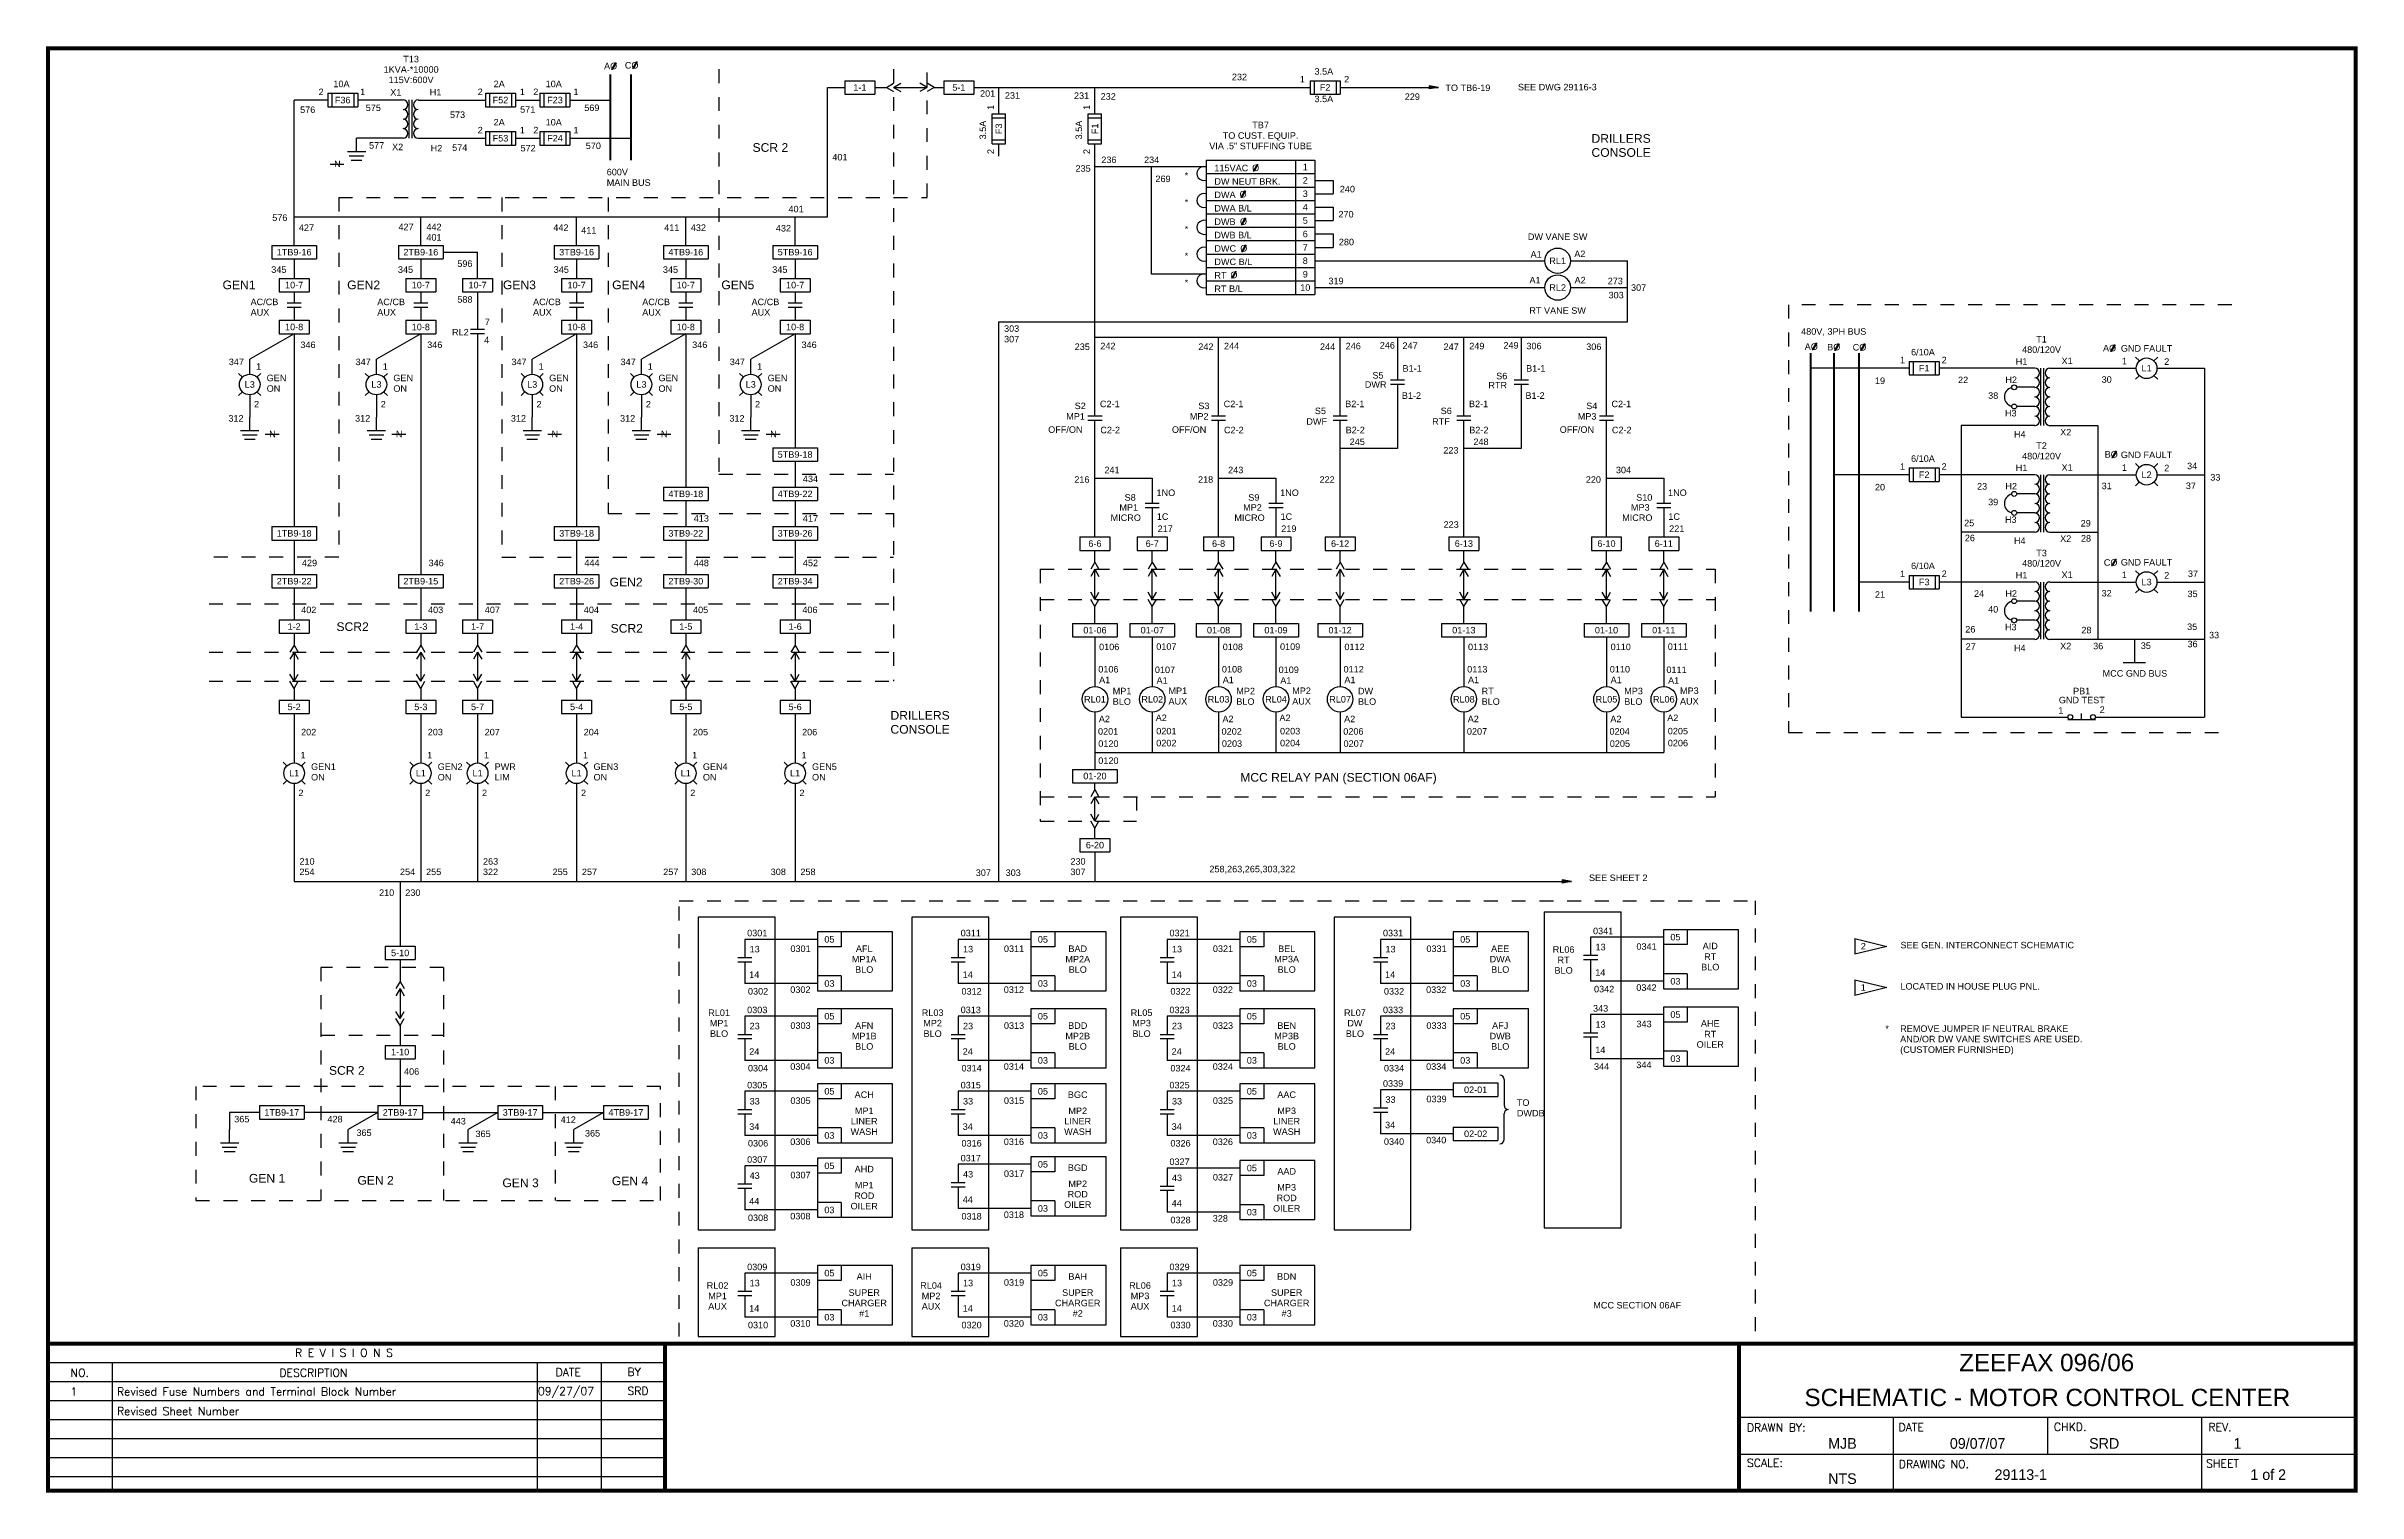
# Model space of a CAD drawing. Extents: x 1.2 to 17.8, y -2.1 to 8.3.
import ezdxf
from ezdxf.enums import TextEntityAlignment as Align

# ---------------------------------------------------------------- set-up
doc = ezdxf.new("R2010")
doc.units = 0
doc.header["$MEASUREMENT"] = 0
doc.linetypes.add('DASHED2', pattern=[0.375, 0.25, -0.125])
doc.layers.get('0').update_dxf_attribs({"linetype": 'CONTINUOUS'})
doc.layers.add('DRAWING', color=7, linetype='CONTINUOUS')
doc.styles.add('A1', font='A1.shx')
doc.styles.add('ROMAND', font='ROMAND.shx')
doc.styles.get("Standard").update_dxf_attribs({"font": 'ARIAL.TTF'})

msp = doc.modelspace()

# ---------------------------------------------------------------- texts
at = {"color": 7}
for s, height, style, p in [('R E V I S I O N S', 0.05763, 'ROMAND', (2.975, -1.111)), ('NO.', 0.0576, 'ROMAND', (1.357, -1.255)), ('DESCRIPTION', 0.05763, 'ROMAND', (2.862, -1.255)), ('09/27/07', 0.0576, 'ROMAND', (4.726, -1.387)), ('DATE', 0.0576, 'ROMAND', (4.853, -1.251)), ('SRD', 0.0576, 'ROMAND', (5.371, -1.386)), ('BY', 0.0576, 'ROMAND', (5.371, -1.249)), ('1', 0.0576, 'ROMAND', (1.357, -1.391)), ('Revised Fuse Numbers and Terminal Block Number', 0.05763, 'ROMAND', (1.692, -1.391)), ('Revised Sheet Number', 0.05763, 'ROMAND', (1.692, -1.532)), ('DRAWN BY:', 0.0576, 'ROMAND', (13.44, -1.65)), ('DATE', 0.0576, 'ROMAND', (14.533, -1.648)), ('CHKD.', 0.0576, 'ROMAND', (15.653, -1.645)), ('REV.', 0.0576, 'ROMAND', (16.766, -1.647)), ('MJB', 0.0769, 'A1', (14.026, -1.774)), ('09/07/07', 0.0769, 'A1', (14.903, -1.774)), ('SRD', 0.0769, 'A1', (15.907, -1.774)), ('1', 0.0769, 'A1', (16.948, -1.774)), ('SCALE:', 0.0576, 'ROMAND', (13.44, -1.905)), ('NTS', 0.0769, 'A1', (14.026, -2.028)), ('DRAWING NO.', 0.05763, 'ROMAND', (14.535, -1.913)), ('29113-1', 0.0769, 'A1', (15.225, -1.999)), ('SHEET', 0.0576, 'ROMAND', (16.75, -1.909)), ('1 of 2', 0.0769, 'A1', (17.069, -1.999))]:
    msp.add_text(s, height=height, dxfattribs=dict(at, style=style)).set_placement(p)
at = {"layer": 'DRAWING', "color": 7}
for s, height, p in [('1KVA-*10000', 0.04688, (3.812, 8.142)), ('T13', 0.0469, (3.812, 8.217)), ('3.5A', 0.0469, (10.391, 8.128)), ('10A', 0.0469, (3.31, 8.038)), ('115V:600V', 0.0469, (3.812, 8.067)), ('2A', 0.0469, (4.447, 8.038)), ('10A', 0.0469, (4.84, 8.038)), ('3.5A', 0.0469, (10.391, 7.93)), ('2A', 0.0469, (4.447, 7.762)), ('10A', 0.0469, (4.84, 7.762)), ('TO CUST. EQUIP.', 0.04688, (9.935, 7.666)), ('TB7', 0.0469, (9.935, 7.742)), ('VIA .5" STUFFING TUBE', 0.04688, (9.935, 7.591)), ('DW VANE SW', 0.0469, (12.076, 6.937)), ('RT VANE SW', 0.0469, (12.076, 6.405)), ('480V, 3PH BUS', 0.04688, (14.066, 6.254)), ('480/120V', 0.0469, (15.564, 6.123)), ('T1', 0.0469, (15.564, 6.198)), ('GND FAULT', 0.0469, (16.321, 6.132)), ('6/10A', 0.0469, (14.709, 6.105)), ('6/10A', 0.0469, (14.709, 5.338)), ('480/120V', 0.0469, (15.564, 5.356)), ('T2', 0.0469, (15.564, 5.431)), ('GND FAULT', 0.0469, (16.321, 5.365)), ('T3', 0.0469, (15.564, 4.658)), ('6/10A', 0.0469, (14.709, 4.565)), ('480/120V', 0.0469, (15.564, 4.583)), ('GND FAULT', 0.0469, (16.321, 4.591)), ('MCC GND BUS', 0.04688, (16.237, 3.79)), ('PB1', 0.0469, (15.853, 3.663)), ('GND TEST', 0.0469, (15.854, 3.598)), ('AFL', 0.0469, (7.078, 1.806)), ('BAD', 0.0469, (8.617, 1.806)), ('BEL', 0.0469, (10.123, 1.806)), ('AEE', 0.0469, (11.662, 1.806)), ('RL06', 0.0469, (12.119, 1.8)), ('AID', 0.0469, (13.176, 1.826)), ('MP1A', 0.0469, (7.078, 1.731)), ('BLO', 0.0469, (7.078, 1.656)), ('MP2A', 0.0469, (8.617, 1.731)), ('BLO', 0.0469, (8.617, 1.656)), ('MP3A', 0.0469, (10.123, 1.731)), ('BLO', 0.0469, (10.123, 1.656)), ('DWA', 0.0469, (11.662, 1.731)), ('BLO', 0.0469, (11.662, 1.656)), ('BLO', 0.0469, (12.119, 1.65)), ('RT', 0.0469, (12.119, 1.725)), ('BLO', 0.0469, (13.176, 1.674)), ('RT', 0.0469, (13.176, 1.749)), ('RL01', 0.0469, (6.032, 1.345)), ('RL03', 0.0469, (7.571, 1.345)), ('RL05', 0.0469, (9.077, 1.345)), ('RL07', 0.0469, (10.615, 1.345)), ('MP1', 0.0469, (6.032, 1.27)), ('BLO', 0.0469, (6.032, 1.194)), ('MP1B', 0.0469, (7.078, 1.177)), ('AFN', 0.0469, (7.078, 1.252)), ('MP2', 0.0469, (7.571, 1.27)), ('BLO', 0.0469, (7.571, 1.194)), ('MP2B', 0.0469, (8.617, 1.177)), ('BDD', 0.0469, (8.617, 1.252)), ('MP3', 0.0469, (9.077, 1.27)), ('BLO', 0.0469, (9.077, 1.194)), ('MP3B', 0.0469, (10.123, 1.177)), ('BEN', 0.0469, (10.123, 1.252)), ('BLO', 0.0469, (10.615, 1.194)), ('DW', 0.0469, (10.615, 1.27)), ('DWB', 0.0469, (11.662, 1.177)), ('AFJ', 0.0469, (11.662, 1.252)), ('AHE', 0.0469, (13.176, 1.268)), ('RT', 0.0469, (13.176, 1.191)), ('BLO', 0.0469, (7.078, 1.102)), ('BLO', 0.0469, (8.617, 1.102)), ('BLO', 0.0469, (10.123, 1.102)), ('BLO', 0.0469, (11.662, 1.102)), ('OILER', 0.0469, (13.176, 1.116)), ('ACH', 0.0469, (7.078, 0.754)), ('MP1', 0.0469, (7.078, 0.638)), ('BGC', 0.0469, (8.617, 0.754)), ('MP2', 0.0469, (8.617, 0.638)), ('AAC', 0.0469, (10.123, 0.754)), ('MP3', 0.0469, (10.123, 0.638)), ('WASH', 0.0469, (7.078, 0.488)), ('LINER', 0.0469, (7.078, 0.563)), ('WASH', 0.0469, (8.617, 0.488)), ('LINER', 0.0469, (8.617, 0.563)), ('WASH', 0.0469, (10.123, 0.488)), ('LINER', 0.0469, (10.123, 0.563)), ('AHD', 0.0469, (7.078, 0.218)), ('BGD', 0.0469, (8.617, 0.228)), ('AAD', 0.0469, (10.123, 0.202)), ('ROD', 0.0469, (7.078, 0.026)), ('MP1', 0.0469, (7.078, 0.102)), ('OILER', 0.0469, (8.617, -0.038)), ('ROD', 0.0469, (8.617, 0.037)), ('MP2', 0.0469, (8.617, 0.112)), ('ROD', 0.0469, (10.123, 0.01)), ('MP3', 0.0469, (10.123, 0.086)), ('OILER', 0.0469, (7.078, -0.049)), ('OILER', 0.0469, (10.123, -0.065)), ('RL02', 0.0469, (6.021, -0.621)), ('MP1', 0.0469, (6.021, -0.696)), ('SUPER', 0.0469, (7.078, -0.672)), ('AIH', 0.0469, (7.078, -0.556)), ('RL04', 0.0469, (7.56, -0.621)), ('MP2', 0.0469, (7.56, -0.696)), ('SUPER', 0.0469, (8.617, -0.672)), ('BAH', 0.0469, (8.617, -0.556)), ('RL06', 0.0469, (9.066, -0.621)), ('MP3', 0.0469, (9.066, -0.696)), ('SUPER', 0.0469, (10.123, -0.672)), ('BDN', 0.0469, (10.123, -0.556)), ('AUX', 0.0469, (6.021, -0.771)), ('CHARGER', 0.0469, (7.078, -0.747)), ('#1', 0.0469, (7.078, -0.822)), ('AUX', 0.0469, (7.56, -0.771)), ('CHARGER', 0.0469, (8.617, -0.747)), ('#2', 0.0469, (8.617, -0.822)), ('AUX', 0.0469, (9.066, -0.771)), ('CHARGER', 0.0469, (10.123, -0.747)), ('#3', 0.0469, (10.123, -0.822))]:
    msp.add_text(s, height=height, dxfattribs=at).set_placement(p, align=Align.CENTER)
for s, height, p in [('2', 0.0469, (3.145, 7.981)), ('1', 0.0469, (3.445, 7.981)), ('X1', 0.0469, (3.662, 7.977)), ('H1', 0.0469, (3.946, 7.978)), ('2', 0.0469, (4.292, 7.981)), ('1', 0.0469, (4.596, 7.981)), ('2', 0.0469, (4.693, 7.981)), ('1', 0.0469, (4.982, 7.981)), ('201', 0.0469, (7.913, 7.969)), ('231', 0.0469, (8.092, 7.955)), ('231', 0.0469, (8.59, 7.953)), ('232', 0.0469, (9.728, 8.088)), ('1', 0.0469, (10.218, 8.072)), ('2', 0.0469, (10.537, 8.072)), ('TO TB6-19', 0.0469, (11.267, 8.01)), ('SEE DWG 29116-3', 0.04688, (11.79, 8.015)), ('576', 0.0469, (3.012, 7.852)), ('575', 0.0469, (3.485, 7.866)), ('573', 0.0469, (4.092, 7.816)), ('571', 0.0469, (4.598, 7.854)), ('569', 0.0469, (5.06, 7.866)), ('232', 0.0469, (8.782, 7.948)), ('229', 0.0469, (10.974, 7.946)), ('2', 0.0469, (4.292, 7.705)), ('1', 0.0469, (4.596, 7.705)), ('2', 0.0469, (4.693, 7.705)), ('1', 0.0469, (4.982, 7.705)), ('DRILLERS', 0.0625, (12.32, 7.637)), ('N', 0.0469, (3.257, 7.462)), ('577', 0.0469, (3.509, 7.595)), ('X2', 0.0469, (3.675, 7.584)), ('H2', 0.0469, (3.953, 7.575)), ('574', 0.0469, (4.108, 7.579)), ('572', 0.0469, (4.601, 7.575)), ('570', 0.0469, (5.071, 7.592)), ('SCR 2', 0.0625, (6.273, 7.572)), ('401', 0.0469, (6.848, 7.51)), ('236', 0.0469, (8.787, 7.491)), ('234', 0.0469, (9.095, 7.491)), ('CONSOLE', 0.0625, (12.32, 7.536)), ('600V', 0.0469, (5.222, 7.403)), ('MAIN BUS', 0.0469, (5.222, 7.327)), ('235', 0.0469, (8.601, 7.429)), ('269', 0.0469, (9.177, 7.354)), ('*', 0.0469, (9.388, 7.379)), ('115VAC', 0.0469, (9.602, 7.432)), ('DW NEUT BRK.', 0.04688, (9.602, 7.335)), ('401', 0.0469, (6.532, 7.136)), ('*', 0.0469, (9.388, 7.186)), ('DWA', 0.0469, (9.602, 7.239)), ('DWA B/L', 0.0469, (9.602, 7.142)), ('240', 0.0469, (10.506, 7.28)), ('576', 0.0469, (2.811, 7.074)), ('427', 0.0469, (3.003, 7.002)), ('427', 0.0469, (3.721, 7.007)), ('442', 0.0469, (3.922, 7.007)), ('442', 0.0469, (4.837, 7.002)), ('411', 0.0469, (5.038, 6.983)), ('411', 0.0469, (5.636, 7.002)), ('432', 0.0469, (5.828, 7.002)), ('432', 0.0469, (6.441, 6.998)), ('*', 0.0469, (9.388, 6.993)), ('DWB', 0.0469, (9.602, 7.045)), ('DWB B/L', 0.0469, (9.602, 6.949)), ('270', 0.0469, (10.496, 7.099)), ('401', 0.0469, (3.922, 6.932)), ('*', 0.0469, (9.388, 6.8)), ('DWC', 0.0469, (9.602, 6.852)), ('280', 0.0469, (10.499, 6.899)), ('A1', 0.0469, (11.881, 6.81)), ('A2', 0.0469, (12.196, 6.813)), ('345', 0.0469, (2.804, 6.7)), ('345', 0.0469, (3.717, 6.7)), ('596', 0.0469, (4.145, 6.743)), ('345', 0.0469, (4.84, 6.7)), ('345', 0.0469, (5.627, 6.7)), ('345', 0.0469, (6.415, 6.7)), ('DWC B/L', 0.0469, (9.602, 6.756)), ('RT', 0.0469, (9.602, 6.659)), ('319', 0.0469, (10.424, 6.618)), ('A1', 0.0469, (11.873, 6.624)), ('A2', 0.0469, (12.198, 6.624)), ('273', 0.0469, (12.437, 6.618)), ('GEN1', 0.0625, (2.453, 6.582)), ('AC/CB', 0.0469, (2.655, 6.467)), ('GEN2', 0.0625, (3.351, 6.582)), ('AC/CB', 0.0469, (3.568, 6.467)), ('588', 0.0469, (4.145, 6.485)), ('GEN3', 0.0625, (4.474, 6.582)), ('AC/CB', 0.0469, (4.691, 6.467)), ('GEN4', 0.0625, (5.261, 6.582)), ('AC/CB', 0.0469, (5.478, 6.467)), ('GEN5', 0.0625, (6.048, 6.582)), ('AC/CB', 0.0469, (6.266, 6.467)), ('*', 0.0469, (9.388, 6.607)), ('RT B/L', 0.0469, (9.602, 6.562)), ('303', 0.0469, (12.443, 6.516)), ('307', 0.0469, (12.605, 6.57)), ('AUX', 0.0469, (2.655, 6.392)), ('AUX', 0.0469, (3.568, 6.392)), ('7', 0.0469, (4.343, 6.323)), ('AUX', 0.0469, (4.691, 6.392)), ('AUX', 0.0469, (5.478, 6.392)), ('AUX', 0.0469, (6.266, 6.392)), ('346', 0.0469, (3.014, 6.158)), ('346', 0.0469, (3.928, 6.158)), ('RL2', 0.0469, (4.107, 6.249)), ('4', 0.0469, (4.338, 6.192)), ('346', 0.0469, (5.051, 6.158)), ('346', 0.0469, (5.838, 6.158)), ('346', 0.0469, (6.626, 6.158)), ('303', 0.0469, (8.086, 6.275)), ('307', 0.0469, (8.086, 6.199)), ('235', 0.0469, (8.595, 6.144)), ('242', 0.0469, (8.78, 6.149)), ('242', 0.0469, (9.486, 6.144)), ('244', 0.0469, (9.671, 6.149)), ('244', 0.0469, (10.363, 6.144)), ('246', 0.0469, (10.548, 6.149)), ('246', 0.0469, (10.794, 6.154)), ('247', 0.0469, (10.958, 6.152)), ('247', 0.0469, (11.254, 6.144)), ('249', 0.0469, (11.439, 6.149)), ('249', 0.0469, (11.685, 6.154)), ('306', 0.0469, (11.851, 6.149)), ('306', 0.0469, (12.282, 6.144)), ('347', 0.0469, (2.498, 6.035)), ('1', 0.0469, (2.695, 6.002)), ('347', 0.0469, (3.412, 6.035)), ('1', 0.0469, (3.608, 6.002)), ('347', 0.0469, (4.535, 6.035)), ('1', 0.0469, (4.731, 6.002)), ('347', 0.0469, (5.322, 6.035)), ('1', 0.0469, (5.518, 6.002)), ('347', 0.0469, (6.109, 6.035)), ('1', 0.0469, (6.306, 6.002)), ('B1-1', 0.0469, (10.958, 5.988)), ('B1-1', 0.0469, (11.849, 5.988)), ('1', 0.0469, (14.544, 6.048)), ('2', 0.0469, (14.844, 6.048)), ('H1', 0.0469, (15.378, 6.038)), ('X1', 0.0469, (15.708, 6.042)), ('1', 0.0469, (16.143, 6.041)), ('2', 0.0469, (16.448, 6.037)), ('GEN', 0.0469, (2.771, 5.919)), ('ON', 0.0469, (2.771, 5.843)), ('GEN', 0.0469, (3.684, 5.919)), ('ON', 0.0469, (3.684, 5.843)), ('ON', 0.0469, (4.807, 5.843)), ('GEN', 0.0469, (4.807, 5.919)), ('GEN', 0.0469, (5.595, 5.919)), ('ON', 0.0469, (5.595, 5.843)), ('GEN', 0.0469, (6.382, 5.919)), ('ON', 0.0469, (6.382, 5.843)), ('DWR', 0.0469, (10.686, 5.872)), ('S5', 0.0469, (10.741, 5.938)), ('B1-2', 0.0469, (10.953, 5.792)), ('RTR', 0.0469, (11.577, 5.867)), ('S6', 0.0469, (11.633, 5.933)), ('B1-2', 0.0469, (11.844, 5.792)), ('19', 0.0469, (14.363, 5.899)), ('22', 0.0469, (14.962, 5.905)), ('38', 0.0469, (15.179, 5.792)), ('H2', 0.0469, (15.303, 5.906)), ('30', 0.0469, (15.997, 5.908)), ('312', 0.0469, (2.495, 5.628)), ('2', 0.0469, (2.68, 5.73)), ('312', 0.0469, (3.408, 5.628)), ('2', 0.0469, (3.593, 5.73)), ('312', 0.0469, (4.531, 5.628)), ('2', 0.0469, (4.716, 5.73)), ('312', 0.0469, (5.318, 5.628)), ('2', 0.0469, (5.504, 5.73)), ('312', 0.0469, (6.106, 5.628)), ('2', 0.0469, (6.291, 5.73)), ('MP1', 0.0469, (8.534, 5.642)), ('S2', 0.0469, (8.595, 5.718)), ('C2-1', 0.0469, (8.777, 5.732)), ('MP2', 0.0469, (9.425, 5.642)), ('S3', 0.0469, (9.486, 5.718)), ('C2-1', 0.0469, (9.669, 5.732)), ('S5', 0.0469, (10.326, 5.682)), ('B2-1', 0.0469, (10.545, 5.732)), ('S6', 0.0469, (11.233, 5.682)), ('B2-1', 0.0469, (11.437, 5.732)), ('MP3', 0.0469, (12.221, 5.642)), ('S4', 0.0469, (12.282, 5.718)), ('C2-1', 0.0469, (12.464, 5.732)), ('H3', 0.0469, (15.3, 5.665)), ('N', 0.0469, (2.789, 5.515)), ('N', 0.0469, (3.702, 5.515)), ('N', 0.0469, (4.825, 5.515)), ('N', 0.0469, (5.613, 5.515)), ('N', 0.0469, (6.4, 5.515)), ('OFF/ON', 0.0469, (8.404, 5.547)), ('C2-2', 0.0469, (8.78, 5.544)), ('OFF/ON', 0.0469, (9.296, 5.547)), ('C2-2', 0.0469, (9.671, 5.544)), ('DWF', 0.0469, (10.265, 5.605)), ('B2-2', 0.0469, (10.548, 5.544)), ('245', 0.0469, (10.577, 5.459)), ('RTF', 0.0469, (11.172, 5.605)), ('B2-2', 0.0469, (11.439, 5.544)), ('248', 0.0469, (11.469, 5.459)), ('OFF/ON', 0.0469, (12.091, 5.547)), ('C2-2', 0.0469, (12.467, 5.544)), ('H4', 0.0469, (15.365, 5.513)), ('X2', 0.0469, (15.698, 5.528)), ('223', 0.0469, (11.252, 5.398)), ('34', 0.0469, (16.613, 5.285)), ('434', 0.0469, (6.636, 5.192)), ('216', 0.0469, (8.592, 5.187)), ('241', 0.0469, (8.809, 5.256)), ('218', 0.0469, (9.484, 5.187)), ('243', 0.0469, (9.701, 5.256)), ('222', 0.0469, (10.36, 5.187)), ('220', 0.0469, (12.279, 5.187)), ('304', 0.0469, (12.496, 5.256)), ('20', 0.0469, (14.363, 5.132)), ('1', 0.0469, (14.544, 5.281)), ('2', 0.0469, (14.844, 5.281)), ('23', 0.0469, (15.099, 5.138)), ('H2', 0.0469, (15.303, 5.139)), ('H1', 0.0469, (15.378, 5.271)), ('X1', 0.0469, (15.708, 5.274)), ('31', 0.0469, (15.997, 5.141)), ('1', 0.0469, (16.143, 5.273)), ('2', 0.0469, (16.448, 5.27)), ('37', 0.0469, (16.604, 5.142)), ('33', 0.0469, (16.78, 5.203)), ('MP1', 0.0469, (8.917, 4.986)), ('S8', 0.0469, (8.955, 5.058)), ('1NO', 0.0469, (9.185, 5.092)), ('MP2', 0.0469, (9.809, 4.986)), ('S9', 0.0469, (9.846, 5.058)), ('1NO', 0.0469, (10.076, 5.092)), ('MP3', 0.0469, (12.604, 4.986)), ('S10', 0.0469, (12.642, 5.058)), ('1NO', 0.0469, (12.872, 5.092)), ('39', 0.0469, (15.179, 5.025)), ('413', 0.0469, (5.849, 4.907)), ('417', 0.0469, (6.636, 4.907)), ('MICRO', 0.0469, (8.854, 4.912)), ('1C', 0.0469, (9.187, 4.92)), ('217', 0.0469, (9.193, 4.833)), ('MICRO', 0.0469, (9.746, 4.912)), ('1C', 0.0469, (10.079, 4.92)), ('219', 0.0469, (10.084, 4.833)), ('223', 0.0469, (11.254, 4.863)), ('MICRO', 0.0469, (12.541, 4.912)), ('1C', 0.0469, (12.874, 4.92)), ('221', 0.0469, (12.88, 4.833)), ('25', 0.0469, (15.006, 4.874)), ('H3', 0.0469, (15.3, 4.898)), ('29', 0.0469, (15.846, 4.872)), ('26', 0.0469, (15.011, 4.766)), ('H4', 0.0469, (15.365, 4.746)), ('X2', 0.0469, (15.698, 4.761)), ('28', 0.0469, (15.848, 4.763)), ('429', 0.0469, (3.025, 4.586)), ('346', 0.0469, (3.938, 4.586)), ('444', 0.0469, (5.061, 4.586)), ('GEN2', 0.0625, (5.243, 4.44)), ('448', 0.0469, (5.849, 4.586)), ('452', 0.0469, (6.636, 4.586)), ('1', 0.0469, (14.544, 4.508)), ('2', 0.0469, (14.844, 4.508)), ('H1', 0.0469, (15.378, 4.498)), ('X1', 0.0469, (15.708, 4.501)), ('1', 0.0469, (16.143, 4.5)), ('2', 0.0469, (16.448, 4.497)), ('37', 0.0469, (16.619, 4.508)), ('21', 0.0469, (14.363, 4.359)), ('24', 0.0469, (15.077, 4.365)), ('H2', 0.0469, (15.303, 4.366)), ('32', 0.0469, (15.997, 4.368)), ('35', 0.0469, (16.616, 4.363)), ('402', 0.0469, (3.02, 4.248)), ('SCR2', 0.0625, (3.274, 4.119)), ('403', 0.0469, (3.934, 4.248)), ('407', 0.0469, (4.343, 4.248)), ('404', 0.0469, (5.057, 4.248)), ('SCR2', 0.0625, (5.25, 4.107)), ('405', 0.0469, (5.844, 4.248)), ('406', 0.0469, (6.632, 4.248)), ('40', 0.0469, (15.179, 4.252)), ('H3', 0.0469, (15.3, 4.124)), ('35', 0.0469, (16.613, 4.126)), ('0106', 0.0469, (8.771, 3.981)), ('0107', 0.0469, (9.183, 3.983)), ('0108', 0.0469, (9.662, 3.981)), ('0109', 0.0469, (10.075, 3.983)), ('0112', 0.0469, (10.539, 3.981)), ('0113', 0.0469, (11.43, 3.981)), ('0110', 0.0469, (12.458, 3.981)), ('0111', 0.0469, (12.87, 3.983)), ('26', 0.0469, (15.014, 4.108)), ('27', 0.0469, (15.017, 3.984)), ('H4', 0.0469, (15.365, 3.973)), ('X2', 0.0469, (15.698, 3.987)), ('28', 0.0469, (15.851, 4.102)), ('36', 0.0469, (15.936, 3.987)), ('35', 0.0469, (16.279, 3.99)), ('36', 0.0469, (16.616, 4.002)), ('33', 0.0469, (16.771, 4.066)), ('0106', 0.0469, (8.765, 3.82)), ('0107', 0.0469, (9.173, 3.816)), ('0108', 0.0469, (9.656, 3.82)), ('0109', 0.0469, (10.065, 3.816)), ('0112', 0.0469, (10.533, 3.82)), ('0113', 0.0469, (11.424, 3.82)), ('0110', 0.0469, (12.452, 3.82)), ('0111', 0.0469, (12.86, 3.816)), ('A1', 0.0469, (8.771, 3.743)), ('MP1', 0.0469, (8.869, 3.663)), ('A1', 0.0469, (9.185, 3.739)), ('MP1', 0.0469, (9.271, 3.665)), ('A1', 0.0469, (9.662, 3.743)), ('MP2', 0.0469, (9.76, 3.663)), ('A1', 0.0469, (10.077, 3.739)), ('MP2', 0.0469, (10.163, 3.665)), ('A1', 0.0469, (10.539, 3.743)), ('DW', 0.0469, (10.637, 3.663)), ('A1', 0.0469, (11.43, 3.743)), ('RT', 0.0469, (11.528, 3.663)), ('A1', 0.0469, (12.458, 3.743)), ('MP3', 0.0469, (12.556, 3.663)), ('A1', 0.0469, (12.872, 3.739)), ('MP3', 0.0469, (12.958, 3.665)), ('DRILLERS', 0.0625, (7.267, 3.48)), ('A2', 0.0469, (8.769, 3.462)), ('BLO', 0.0469, (8.869, 3.587)), ('A2', 0.0469, (9.179, 3.47)), ('AUX', 0.0469, (9.271, 3.589)), ('A2', 0.0469, (9.66, 3.462)), ('BLO', 0.0469, (9.76, 3.587)), ('A2', 0.0469, (10.071, 3.47)), ('AUX', 0.0469, (10.163, 3.589)), ('A2', 0.0469, (10.537, 3.462)), ('BLO', 0.0469, (10.637, 3.587)), ('A2', 0.0469, (11.428, 3.462)), ('BLO', 0.0469, (11.528, 3.587)), ('A2', 0.0469, (12.456, 3.462)), ('BLO', 0.0469, (12.556, 3.587)), ('A2', 0.0469, (12.866, 3.47)), ('AUX', 0.0469, (12.958, 3.589)), ('1', 0.0469, (15.685, 3.523)), ('2', 0.0469, (15.983, 3.529)), ('202', 0.0469, (3.019, 3.367)), ('203', 0.0469, (3.932, 3.367)), ('207', 0.0469, (4.342, 3.367)), ('204', 0.0469, (5.056, 3.367)), ('205', 0.0469, (5.843, 3.367)), ('206', 0.0469, (6.63, 3.367)), ('CONSOLE', 0.0625, (7.267, 3.379)), ('0201', 0.0469, (8.763, 3.372)), ('0201', 0.0469, (9.183, 3.374)), ('0202', 0.0469, (9.183, 3.288)), ('0202', 0.0469, (9.654, 3.372)), ('0203', 0.0469, (10.075, 3.374)), ('0204', 0.0469, (10.075, 3.288)), ('0206', 0.0469, (10.531, 3.372)), ('0207', 0.0469, (11.422, 3.372)), ('0204', 0.0469, (12.45, 3.372)), ('0205', 0.0469, (12.87, 3.374)), ('0206', 0.0469, (12.87, 3.288)), ('1', 0.0469, (3.015, 3.201)), ('1', 0.0469, (3.928, 3.201)), ('1', 0.0469, (4.337, 3.201)), ('1', 0.0469, (5.051, 3.201)), ('1', 0.0469, (5.838, 3.201)), ('1', 0.0469, (6.626, 3.201)), ('0120', 0.0469, (8.765, 3.284)), ('0120', 0.0469, (8.765, 3.161)), ('0203', 0.0469, (9.656, 3.284)), ('0207', 0.0469, (10.533, 3.284)), ('0205', 0.0469, (12.452, 3.284)), ('GEN1', 0.0469, (3.091, 3.118)), ('ON', 0.0469, (3.091, 3.042)), ('ON', 0.0469, (4.004, 3.042)), ('GEN2', 0.0469, (4.004, 3.118)), ('PWR', 0.0469, (4.414, 3.118)), ('LIM', 0.0469, (4.414, 3.042)), ('GEN3', 0.0469, (5.127, 3.118)), ('ON', 0.0469, (5.127, 3.042)), ('GEN4', 0.0469, (5.915, 3.118)), ('ON', 0.0469, (5.915, 3.042)), ('GEN5', 0.0469, (6.702, 3.118)), ('ON', 0.0469, (6.702, 3.042)), ('MCC RELAY PAN (SECTION 06AF)', 0.0625, (9.788, 3.033)), ('2', 0.0469, (3, 2.929)), ('2', 0.0469, (3.913, 2.929)), ('2', 0.0469, (4.323, 2.929)), ('2', 0.0469, (5.037, 2.929)), ('2', 0.0469, (5.824, 2.929)), ('2', 0.0469, (6.611, 2.929)), ('210', 0.0469, (3.007, 2.435)), ('254', 0.0469, (3.007, 2.36)), ('254', 0.0469, (3.732, 2.36)), ('255', 0.0469, (3.92, 2.36)), ('322', 0.0469, (4.33, 2.36)), ('263', 0.0469, (4.33, 2.435)), ('255', 0.0469, (4.832, 2.36)), ('257', 0.0469, (5.043, 2.36)), ('257', 0.0469, (5.629, 2.36)), ('308', 0.0469, (5.831, 2.36)), ('308', 0.0469, (6.404, 2.36)), ('258', 0.0469, (6.618, 2.36)), ('307', 0.0469, (7.882, 2.354)), ('303', 0.0469, (8.097, 2.354)), ('307', 0.0469, (8.564, 2.36)), ('230', 0.0469, (8.564, 2.435)), ('258,263,265,303,322', 0.04688, (9.566, 2.38)), ('SEE SHEET 2', 0.04688, (12.302, 2.317)), ('210', 0.0469, (3.581, 2.21)), ('230', 0.0469, (3.77, 2.21)), ('0301', 0.0469, (6.234, 1.919)), ('13', 0.0469, (6.252, 1.803)), ('0301', 0.0469, (6.546, 1.806)), ('0311', 0.0469, (7.773, 1.919)), ('13', 0.0469, (7.79, 1.803)), ('0311', 0.0469, (8.085, 1.806)), ('0321', 0.0469, (9.278, 1.919)), ('13', 0.0469, (9.296, 1.803)), ('0321', 0.0469, (9.591, 1.806)), ('0331', 0.0469, (10.817, 1.919)), ('13', 0.0469, (10.835, 1.803)), ('0331', 0.0469, (11.13, 1.806)), ('0341', 0.0469, (12.331, 1.934)), ('13', 0.0469, (12.349, 1.818)), ('0341', 0.0469, (12.644, 1.822)), ('2', 0.0469, (14.261, 1.824)), ('SEE GEN. INTERCONNECT SCHEMATIC', 0.04688, (14.547, 1.832)), ('14', 0.0469, (12.347, 1.635)), ('0302', 0.0469, (6.24, 1.499)), ('14', 0.0469, (6.249, 1.619)), ('0302', 0.0469, (6.545, 1.511)), ('0312', 0.0469, (7.779, 1.499)), ('14', 0.0469, (7.788, 1.619)), ('0312', 0.0469, (8.084, 1.511)), ('0322', 0.0469, (9.285, 1.499)), ('14', 0.0469, (9.294, 1.619)), ('0322', 0.0469, (9.59, 1.511)), ('0332', 0.0469, (10.824, 1.499)), ('14', 0.0469, (10.832, 1.619)), ('0332', 0.0469, (11.128, 1.511)), ('0342', 0.0469, (12.338, 1.515)), ('0342', 0.0469, (12.643, 1.526)), ('1', 0.0469, (14.261, 1.527)), ('LOCATED IN HOUSE PLUG PNL.', 0.04688, (14.547, 1.535)), ('0303', 0.0469, (6.234, 1.365)), ('0313', 0.0469, (7.773, 1.365)), ('0323', 0.0469, (9.278, 1.365)), ('0333', 0.0469, (10.817, 1.365)), ('343', 0.0469, (12.331, 1.376)), ('23', 0.0469, (6.252, 1.249)), ('0303', 0.0469, (6.546, 1.252)), ('23', 0.0469, (7.79, 1.249)), ('0313', 0.0469, (8.085, 1.252)), ('23', 0.0469, (9.296, 1.249)), ('0323', 0.0469, (9.591, 1.252)), ('23', 0.0469, (10.835, 1.249)), ('0333', 0.0469, (11.13, 1.252)), ('13', 0.0469, (12.349, 1.26)), ('343', 0.0469, (12.644, 1.264)), ('*', 0.0469, (14.438, 1.23)), ('AND/OR DW VANE SWITCHES ARE USED.', 0.04688, (14.545, 1.155)), ('REMOVE JUMPER IF NEUTRAL BRAKE', 0.04688, (14.545, 1.23)), ('24', 0.0469, (6.249, 1.065)), ('0304', 0.0469, (6.545, 0.957)), ('24', 0.0469, (7.788, 1.065)), ('0314', 0.0469, (8.084, 0.957)), ('24', 0.0469, (9.294, 1.065)), ('0324', 0.0469, (9.59, 0.957)), ('24', 0.0469, (10.832, 1.065)), ('0334', 0.0469, (11.128, 0.957)), ('344', 0.0469, (12.338, 0.957)), ('14', 0.0469, (12.347, 1.077)), ('344', 0.0469, (12.643, 0.969)), ('(CUSTOMER FURNISHED)', 0.04688, (14.545, 1.079)), ('SCR 2', 0.0625, (3.22, 0.921)), ('406', 0.0469, (3.761, 0.921)), ('0305', 0.0469, (6.234, 0.823)), ('0304', 0.0469, (6.24, 0.945)), ('0315', 0.0469, (7.773, 0.823)), ('0314', 0.0469, (7.779, 0.945)), ('0325', 0.0469, (9.278, 0.823)), ('0324', 0.0469, (9.285, 0.945)), ('0339', 0.0469, (10.817, 0.835)), ('0334', 0.0469, (10.824, 0.945)), ('33', 0.0469, (6.252, 0.707)), ('0305', 0.0469, (6.546, 0.711)), ('33', 0.0469, (7.79, 0.707)), ('0315', 0.0469, (8.085, 0.711)), ('33', 0.0469, (9.296, 0.707)), ('0325', 0.0469, (9.591, 0.711)), ('33', 0.0469, (10.835, 0.719)), ('0339', 0.0469, (11.13, 0.723)), ('TO', 0.0469, (11.782, 0.697)), ('DWDB', 0.0469, (11.782, 0.621)), ('365', 0.0469, (2.537, 0.578)), ('428', 0.0469, (3.209, 0.578)), ('365', 0.0469, (3.418, 0.48)), ('443', 0.0469, (4.097, 0.563)), ('365', 0.0469, (4.276, 0.472)), ('412', 0.0469, (4.89, 0.574)), ('365', 0.0469, (5.065, 0.476)), ('34', 0.0469, (6.249, 0.524)), ('34', 0.0469, (7.788, 0.524)), ('34', 0.0469, (9.294, 0.524)), ('34', 0.0469, (10.832, 0.536)), ('0307', 0.0469, (6.234, 0.287)), ('0306', 0.0469, (6.24, 0.404)), ('0306', 0.0469, (6.545, 0.415)), ('0317', 0.0469, (7.773, 0.297)), ('0316', 0.0469, (7.779, 0.404)), ('0316', 0.0469, (8.084, 0.415)), ('0326', 0.0469, (9.285, 0.404)), ('0326', 0.0469, (9.59, 0.415)), ('0340', 0.0469, (10.824, 0.416)), ('0340', 0.0469, (11.128, 0.427)), ('GEN 1', 0.0625, (2.643, 0.144)), ('GEN 2', 0.0625, (3.425, 0.129)), ('GEN 3', 0.0625, (4.47, 0.111)), ('GEN 4', 0.0625, (5.259, 0.125)), ('43', 0.0469, (6.252, 0.171)), ('0307', 0.0469, (6.546, 0.175)), ('43', 0.0469, (7.79, 0.181)), ('0317', 0.0469, (8.085, 0.185)), ('0327', 0.0469, (9.278, 0.271)), ('43', 0.0469, (9.296, 0.155)), ('0327', 0.0469, (9.591, 0.159)), ('44', 0.0469, (6.249, -0.013)), ('44', 0.0469, (7.788, -0.002)), ('44', 0.0469, (9.294, -0.029)), ('0308', 0.0469, (6.24, -0.133)), ('0308', 0.0469, (6.545, -0.121)), ('0318', 0.0469, (7.779, -0.122)), ('0318', 0.0469, (8.084, -0.111)), ('0328', 0.0469, (9.285, -0.149)), ('328', 0.0469, (9.59, -0.137)), ('0309', 0.0469, (6.234, -0.487)), ('0319', 0.0469, (7.773, -0.487)), ('0329', 0.0469, (9.278, -0.487)), ('13', 0.0469, (6.252, -0.603)), ('0309', 0.0469, (6.546, -0.599)), ('13', 0.0469, (7.79, -0.603)), ('0319', 0.0469, (8.085, -0.599)), ('13', 0.0469, (9.296, -0.603)), ('0329', 0.0469, (9.591, -0.599)), ('14', 0.0469, (6.249, -0.786)), ('14', 0.0469, (7.788, -0.786)), ('14', 0.0469, (9.294, -0.786)), ('MCC SECTION 06AF', 0.04688, (12.333, -0.763)), ('0310', 0.0469, (6.24, -0.906)), ('0310', 0.0469, (6.545, -0.894)), ('0320', 0.0469, (7.779, -0.906)), ('0320', 0.0469, (8.084, -0.894)), ('0330', 0.0469, (9.285, -0.906)), ('0330', 0.0469, (9.59, -0.894))]:
    msp.add_text(s, height=height, dxfattribs=at).set_placement(p)
for s, p in [('1-1', (7.047, 8.036)), ('5-1', (7.76, 8.036)), ('F2', (10.4, 8.036)), ('F36', (3.319, 7.945)), ('F52', (4.456, 7.945)), ('F23', (4.849, 7.945)), ('F53', (4.456, 7.67)), ('F24', (4.849, 7.67)), ('2', (10.257, 7.366)), ('1', (10.257, 7.463)), ('4', (10.257, 7.173)), ('3', (10.257, 7.27)), ('5', (10.257, 7.077)), ('6', (10.257, 6.98)), ('1TB9-16', (2.969, 6.849)), ('2TB9-16', (3.882, 6.849)), ('3TB9-16', (5.005, 6.849)), ('4TB9-16', (5.792, 6.849)), ('5TB9-16', (6.58, 6.849)), ('7', (10.257, 6.883)), ('8', (10.257, 6.787)), ('9', (10.257, 6.69)), ('RL1', (12.076, 6.787)), ('10-7', (2.969, 6.612)), ('10-7', (3.882, 6.612)), ('10-7', (4.291, 6.612)), ('10-7', (5.005, 6.612)), ('10-7', (5.792, 6.612)), ('10-7', (6.58, 6.612)), ('10', (10.257, 6.594)), ('RL2', (12.076, 6.594)), ('10-8', (2.969, 6.31)), ('10-8', (3.882, 6.31)), ('10-8', (5.005, 6.31)), ('10-8', (5.792, 6.31)), ('10-8', (6.58, 6.31)), ('F1', (14.718, 6.013)), ('L1', (16.321, 6.013)), ('L3', (2.649, 5.896)), ('L3', (3.562, 5.896)), ('L3', (4.685, 5.896)), ('L3', (5.472, 5.896)), ('L3', (6.26, 5.896)), ('5TB9-18', (6.58, 5.391)), ('F2', (14.718, 5.245)), ('L2', (16.321, 5.245)), ('4TB9-18', (5.792, 5.107)), ('4TB9-22', (6.58, 5.107)), ('1TB9-18', (2.969, 4.823)), ('3TB9-18', (5.005, 4.823)), ('3TB9-22', (5.792, 4.823)), ('3TB9-26', (6.58, 4.823)), ('6-6', (8.741, 4.749)), ('6-7', (9.154, 4.749)), ('6-8', (9.632, 4.749)), ('6-9', (10.046, 4.749)), ('6-12', (10.508, 4.749)), ('6-13', (11.4, 4.749)), ('6-10', (12.428, 4.749)), ('6-11', (12.841, 4.749)), ('2TB9-22', (2.969, 4.478)), ('2TB9-15', (3.882, 4.478)), ('2TB9-26', (5.005, 4.478)), ('2TB9-30', (5.792, 4.478)), ('2TB9-34', (6.58, 4.478)), ('F3', (14.718, 4.472)), ('L3', (16.321, 4.472)), ('1-2', (2.969, 4.151)), ('1-3', (3.882, 4.151)), ('1-7', (4.291, 4.151)), ('1-4', (5.005, 4.151)), ('1-5', (5.792, 4.151)), ('1-6', (6.58, 4.151)), ('01-06', (8.741, 4.125)), ('01-07', (9.154, 4.125)), ('01-08', (9.632, 4.125)), ('01-09', (10.046, 4.125)), ('01-12', (10.508, 4.125)), ('01-13', (11.4, 4.125)), ('01-10', (12.428, 4.125)), ('01-11', (12.841, 4.125)), ('5-2', (2.969, 3.572)), ('5-3', (3.882, 3.572)), ('5-7', (4.291, 3.572)), ('5-4', (5.005, 3.572)), ('5-5', (5.792, 3.572)), ('5-6', (6.58, 3.572)), ('RL01', (8.741, 3.627)), ('RL02', (9.154, 3.627)), ('RL03', (9.632, 3.627)), ('RL04', (10.046, 3.627)), ('RL07', (10.508, 3.627)), ('RL08', (11.4, 3.627)), ('RL05', (12.428, 3.627)), ('RL06', (12.841, 3.627)), ('L1', (2.969, 3.095)), ('L1', (3.882, 3.095)), ('L1', (4.291, 3.095)), ('L1', (5.005, 3.095)), ('L1', (5.792, 3.095)), ('L1', (6.58, 3.095)), ('01-20', (8.741, 3.074)), ('6-20', (8.741, 2.576)), ('05', (6.827, 1.897)), ('05', (8.366, 1.897)), ('05', (9.872, 1.897)), ('05', (11.41, 1.897)), ('05', (12.925, 1.913)), ('5-10', (3.733, 1.799)), ('03', (6.827, 1.579)), ('03', (8.366, 1.579)), ('03', (9.872, 1.579)), ('03', (11.41, 1.579)), ('03', (12.925, 1.595)), ('05', (6.827, 1.343)), ('05', (8.366, 1.343)), ('05', (9.872, 1.343)), ('05', (11.41, 1.343)), ('05', (12.925, 1.355)), ('1-10', (3.733, 1.085)), ('03', (6.827, 1.025)), ('03', (8.366, 1.025)), ('03', (9.872, 1.025)), ('03', (11.41, 1.025)), ('03', (12.925, 1.037)), ('02-01', (11.485, 0.813)), ('1TB9-17', (2.88, 0.65)), ('2TB9-17', (3.733, 0.65)), ('3TB9-17', (4.598, 0.65)), ('4TB9-17', (5.36, 0.65)), ('05', (6.827, 0.802)), ('05', (8.366, 0.802)), ('05', (9.872, 0.802)), ('03', (6.827, 0.484)), ('03', (8.366, 0.484)), ('03', (9.872, 0.484)), ('02-02', (11.485, 0.496)), ('05', (6.827, 0.265)), ('05', (8.366, 0.276)), ('05', (9.872, 0.249)), ('03', (6.827, -0.053)), ('03', (8.366, -0.042)), ('03', (9.872, -0.069)), ('05', (6.827, -0.508)), ('05', (8.366, -0.508)), ('05', (9.872, -0.508)), ('03', (6.827, -0.826)), ('03', (8.366, -0.826)), ('03', (9.872, -0.826))]:
    msp.add_text(s, height=0.0469, dxfattribs=at).set_placement(p, align=Align.MIDDLE_CENTER)
for s, p in [('1', (8.013, 7.875)), ('1', (8.705, 7.875)), ('2', (8.013, 7.556)), ('2', (8.705, 7.556))]:
    msp.add_text(s, height=0.0469, rotation=90, dxfattribs=at).set_placement(p)
for p in [(7.956, 7.729), (8.648, 7.729)]:
    msp.add_text('3.5A', height=0.0469, rotation=90, dxfattribs=at).set_placement(p, align=Align.CENTER)
for s, p in [('F3', (8.048, 7.738)), ('F1', (8.741, 7.738))]:
    msp.add_text(s, height=0.0469, rotation=90, dxfattribs=at).set_placement(p, align=Align.MIDDLE_CENTER)
at = {"layer": 'DRAWING', "color": 7, "linetype": 'ByBlock'}
msp.add_text('ZEEFAX 096/06', height=0.125, dxfattribs=at).set_placement((15.601, -1.215), align=Align.CENTER)
msp.add_text('SCHEMATIC - MOTOR CONTROL CENTER', height=0.125, dxfattribs=at).set_placement((15.606, -1.404), align=Align.MIDDLE_CENTER)

# ---------------------------------------------------------------- blocks, each defined once
blk = doc.blocks.new('connection')
blk.add_circle((0.074, 0), 0.0744)
blk = doc.blocks.new('npcap')
for p, q in [((0, 0.051), (0, -0.051)), ((0.031, 0.051), (0.031, -0.051))]:
    blk.add_line(p, q)
blk = doc.blocks.new('gnd')
for p, q in [((0, -0.099), (0, 0)), ((0.066, -0.099), (-0.066, -0.099)), ((0.053, -0.13), (-0.053, -0.13)), ((0.039, -0.161), (-0.039, -0.161))]:
    blk.add_line(p, q)
blk = doc.blocks.new('transformer')
for p, q in [((0, 0.087), (0.368, 0.087)), ((0, 0.059), (0.368, 0.059))]:
    blk.add_line(p, q)
for centre, start, end in [((0.046, 0.145), 180, 0), ((0.046, 0), 0, 180), ((0.138, 0.145), 180, 0), ((0.138, 0), 0, 180), ((0.23, 0.145), 180, 0), ((0.23, 0), 0, 180), ((0.322, 0.145), 180, 0), ((0.322, 0), 0, 180)]:
    blk.add_arc(centre, 0.046, start, end)
blk = doc.blocks.new('A_phase')
h = blk.add_hatch(color=256)
h.paths.add_polyline_path([(0.1, -0.033), (0.108, -0.033), (0.145, 0.031), (0.137, 0.031)], flags=16)
h.paths.add_polyline_path([(0.01, -0.05), (0.165, -0.05), (0.165, 0.047), (0.01, 0.047)], flags=9)
for p, q in [((0.137, 0.031), (0.1, -0.033)), ((0.145, 0.031), (0.108, -0.033)), ((0.137, 0.031), (0.145, 0.031)), ((0.108, -0.033), (0.1, -0.033))]:
    blk.add_line(p, q)
blk.add_text('AO', height=0.0625).set_placement((0.029, -0.032))
blk = doc.blocks.new('C_phase')
h = blk.add_hatch(color=256)
h.paths.add_polyline_path([(0.099, -0.026), (0.107, -0.026), (0.144, 0.038), (0.136, 0.038)], flags=16)
h.paths.add_polyline_path([(0.013, -0.043), (0.168, -0.043), (0.168, 0.054), (0.013, 0.054)], flags=9)
for p, q in [((0.136, 0.038), (0.099, -0.026)), ((0.144, 0.038), (0.107, -0.026)), ((0.136, 0.038), (0.144, 0.038)), ((0.107, -0.026), (0.099, -0.026))]:
    blk.add_line(p, q)
blk.add_text('CO', height=0.0625).set_placement((0.025, -0.025))
blk = doc.blocks.new('pot_arrow')
blk.add_hatch(color=256).paths.add_polyline_path([(-0.068, 0.011), (-0.068, -0.011), (0, 0)])
for p, q in [((-0.068, 0.011), (-0.068, -0.011)), ((0, 0), (-0.068, 0.011)), ((0, 0), (-0.068, -0.011))]:
    blk.add_line(p, q)
blk = doc.blocks.new('_phase_symbol')
h = blk.add_hatch(color=256)
h.paths.add_polyline_path([(0.018, -0.034), (0.026, -0.034), (0.063, 0.03), (0.055, 0.03)], flags=16)
h.paths.add_polyline_path([(-0.072, -0.05), (0.083, -0.05), (0.083, 0.047), (-0.072, 0.047)], flags=9)
for p, q in [((0.055, 0.03), (0.018, -0.034)), ((0.063, 0.03), (0.026, -0.034)), ((0.055, 0.03), (0.063, 0.03)), ((0.026, -0.034), (0.018, -0.034))]:
    blk.add_line(p, q)
blk.add_text('O', height=0.0625).set_placement((0.007, -0.033))
blk = doc.blocks.new('B_phase')
h = blk.add_hatch(color=256)
h.paths.add_polyline_path([(0.094, -0.031), (0.101, -0.031), (0.139, 0.033), (0.131, 0.033)], flags=16)
h.paths.add_polyline_path([(0.01, -0.048), (0.158, -0.048), (0.158, 0.049), (0.01, 0.049)], flags=9)
for p, q in [((0.131, 0.033), (0.094, -0.031)), ((0.139, 0.033), (0.101, -0.031)), ((0.131, 0.033), (0.139, 0.033)), ((0.101, -0.031), (0.094, -0.031))]:
    blk.add_line(p, q)
blk.add_text('BO', height=0.0625).set_placement((0.025, -0.03))

# ---------------------------------------------------------------- linework, layer by layer
at = {"color": 7}
for p, q in [((1.196, -1.016), (1.196, -2.077)), ((1.196, -1.153), (5.642, -1.153)), ((1.658, -1.153), (1.658, -2.077)), ((4.72, -1.153), (4.72, -2.077)), ((5.181, -1.153), (5.181, -2.077)), ((1.196, -1.29), (5.642, -1.29)), ((1.196, -1.427), (5.642, -1.427)), ((1.196, -1.564), (5.642, -1.564)), ((13.384, -1.546), (17.829, -1.546)), ((14.495, -1.546), (14.495, -2.077)), ((15.606, -1.546), (15.606, -1.812)), ((16.717, -1.546), (16.717, -2.077)), ((1.196, -1.701), (5.642, -1.701)), ((13.384, -1.812), (17.829, -1.812)), ((1.196, -1.838), (5.642, -1.838)), ((1.196, -1.975), (5.642, -1.975))]:
    msp.add_line(p, q, dxfattribs=at)
at = {"color": 7, "const_width": 0.0288}
msp.add_lwpolyline([(17.829, -2.077), (17.829, 8.319), (1.196, 8.319), (1.196, -2.077)], close=True, dxfattribs=at)
for points in [[(1.196, -1.016), (17.829, -1.016)], [(5.642, -1.016), (5.642, -2.077)], [(13.384, -2.077), (13.384, -1.016)]]:
    msp.add_lwpolyline(points, dxfattribs=at)
at = {"layer": 'DRAWING', "color": 7, "linetype": 'DASHED2', "ltscale": 0.25}
for p, q in [((6.03, 8.167), (6.03, 5.249)), ((7.289, 8.167), (7.289, 3.757)), ((7.531, 7.243), (7.531, 8.167)), ((3.29, 7.243), (3.29, 4.65)), ((3.29, 7.243), (7.531, 7.243)), ((4.466, 7.243), (4.466, 4.65)), ((5.232, 7.243), (5.232, 4.965)), ((16.935, 6.47), (13.74, 6.47)), ((13.74, 6.47), (13.74, 3.387)), ((6.03, 5.249), (7.289, 5.249)), ((5.232, 4.965), (7.289, 4.965)), ((3.29, 4.65), (2.356, 4.65)), ((4.466, 4.65), (7.289, 4.65)), ((8.347, 4.564), (13.211, 4.564)), ((8.347, 4.564), (8.347, 2.749)), ((13.211, 4.564), (13.211, 2.925)), ((8.347, 4.346), (13.211, 4.346)), ((2.356, 4.315), (7.289, 4.315)), ((2.356, 3.967), (7.289, 3.967)), ((2.356, 3.757), (7.289, 3.757)), ((13.74, 3.387), (16.935, 3.387)), ((8.347, 2.925), (13.211, 2.925)), ((9.04, 2.925), (9.04, 2.749)), ((8.347, 2.749), (9.04, 2.749)), ((5.745, -0.966), (5.745, 2.174)), ((5.745, 2.174), (13.5, 2.174)), ((13.5, 2.174), (13.5, -0.966)), ((4.046, 1.695), (3.162, 1.695)), ((3.162, 1.695), (3.162, 0.016)), ((4.046, 1.695), (4.046, 0.016)), ((3.162, 1.206), (4.046, 1.206)), ((2.26, 0.837), (2.26, 0.016)), ((5.61, 0.837), (2.26, 0.837)), ((4.85, 0.837), (4.85, 0.016)), ((5.61, 0.016), (5.61, 0.837)), ((2.26, 0.016), (5.61, 0.016))]:
    msp.add_line(p, q, dxfattribs=at)
at = {"layer": 'DRAWING', "color": 7, "lineweight": 50}
for p, q in [((5.248, 8.13), (5.248, 7.512)), ((5.395, 8.13), (5.395, 7.512)), ((13.898, 6.12), (13.898, 4.26)), ((14.066, 6.12), (14.066, 4.26)), ((14.247, 6.12), (14.247, 4.26))]:
    msp.add_line(p, q, dxfattribs=at)
at = {"layer": 'DRAWING', "color": 7}
for p, q in [((6.814, 7.103), (6.814, 8.036)), ((6.814, 8.036), (6.939, 8.036)), ((6.939, 8.084), (6.939, 7.988)), ((6.939, 8.084), (7.155, 8.084)), ((7.155, 8.084), (7.155, 7.988)), ((7.155, 8.036), (7.238, 8.036)), ((7.238, 8.036), (7.289, 8.066)), ((7.238, 8.036), (7.289, 8.006)), ((7.289, 8.036), (7.341, 8.066)), ((7.289, 8.036), (7.341, 8.006)), ((7.289, 8.036), (7.531, 8.036)), ((7.531, 8.036), (7.479, 8.066)), ((7.531, 8.036), (7.479, 8.006)), ((7.582, 8.036), (7.531, 8.066)), ((7.582, 8.036), (7.531, 8.006)), ((7.582, 8.036), (7.652, 8.036)), ((7.652, 8.084), (7.868, 8.084)), ((7.652, 8.084), (7.652, 7.988)), ((7.868, 8.084), (7.868, 7.988)), ((7.868, 8.036), (10.292, 8.036)), ((8.048, 7.846), (8.048, 8.036)), ((8.741, 7.846), (8.741, 8.036)), ((10.292, 8.084), (10.292, 7.988)), ((10.292, 8.084), (10.508, 8.084)), ((10.32, 8.084), (10.32, 7.988)), ((10.479, 8.084), (10.479, 7.988)), ((10.508, 8.084), (10.508, 7.988)), ((10.508, 8.036), (11.218, 8.036)), ((2.969, 6.898), (2.969, 7.945)), ((3.211, 7.945), (2.969, 7.945)), ((3.211, 7.994), (3.427, 7.994)), ((3.211, 7.994), (3.211, 7.897)), ((3.211, 7.897), (3.427, 7.897)), ((3.24, 7.994), (3.24, 7.897)), ((3.399, 7.994), (3.399, 7.897)), ((3.427, 7.994), (3.427, 7.897)), ((3.754, 7.945), (3.427, 7.945)), ((3.863, 7.945), (4.348, 7.945)), ((4.348, 7.994), (4.564, 7.994)), ((4.348, 7.994), (4.348, 7.897)), ((4.348, 7.897), (4.564, 7.897)), ((4.376, 7.994), (4.376, 7.897)), ((4.535, 7.994), (4.535, 7.897)), ((4.564, 7.994), (4.564, 7.897)), ((4.564, 7.945), (4.741, 7.945)), ((4.741, 7.994), (4.741, 7.897)), ((4.741, 7.994), (4.957, 7.994)), ((4.741, 7.897), (4.957, 7.897)), ((4.769, 7.994), (4.769, 7.897)), ((4.928, 7.994), (4.928, 7.897)), ((4.957, 7.994), (4.957, 7.897)), ((4.957, 7.945), (5.248, 7.945)), ((6.939, 7.988), (7.155, 7.988)), ((7.652, 7.988), (7.868, 7.988)), ((8, 7.63), (8, 7.846)), ((8, 7.846), (8.097, 7.846)), ((8.097, 7.63), (8.097, 7.846)), ((8.692, 7.846), (8.789, 7.846)), ((8.692, 7.63), (8.692, 7.846)), ((8.789, 7.63), (8.789, 7.846)), ((10.292, 7.988), (10.508, 7.988)), ((3.754, 7.67), (3.419, 7.67)), ((3.863, 7.67), (4.348, 7.67)), ((4.348, 7.718), (4.564, 7.718)), ((4.348, 7.718), (4.348, 7.621)), ((4.376, 7.718), (4.376, 7.621)), ((4.535, 7.718), (4.535, 7.621)), ((4.564, 7.718), (4.564, 7.621)), ((4.564, 7.67), (4.741, 7.67)), ((4.741, 7.718), (4.957, 7.718)), ((4.741, 7.718), (4.741, 7.621)), ((4.769, 7.718), (4.769, 7.621)), ((4.928, 7.718), (4.928, 7.621)), ((4.957, 7.718), (4.957, 7.621)), ((4.957, 7.67), (5.395, 7.67)), ((8, 7.817), (8.097, 7.817)), ((8.692, 7.817), (8.789, 7.817)), ((4.348, 7.621), (4.564, 7.621)), ((4.741, 7.621), (4.957, 7.621)), ((8, 7.658), (8.097, 7.658)), ((8, 7.63), (8.097, 7.63)), ((8.048, 7.54), (8.048, 7.63)), ((8.692, 7.658), (8.789, 7.658)), ((8.692, 7.63), (8.789, 7.63)), ((8.741, 5.668), (8.741, 7.63)), ((9.542, 7.511), (10.327, 7.511)), ((9.542, 7.511), (9.542, 6.545)), ((10.187, 7.511), (10.187, 6.545)), ((10.327, 7.511), (10.327, 6.545)), ((3.228, 7.484), (3.328, 7.484)), ((9.542, 7.463), (8.741, 7.463)), ((9.148, 6.69), (9.148, 7.463)), ((9.542, 7.415), (10.327, 7.415)), ((10.327, 7.366), (10.458, 7.366)), ((10.458, 7.366), (10.458, 7.27)), ((9.542, 7.318), (10.327, 7.318)), ((9.542, 7.221), (10.327, 7.221)), ((10.327, 7.27), (10.458, 7.27)), ((10.327, 7.173), (10.458, 7.173)), ((10.458, 7.173), (10.458, 7.077)), ((2.969, 7.103), (6.814, 7.103)), ((3.882, 6.898), (3.882, 7.103)), ((5.005, 6.898), (5.005, 7.103)), ((5.792, 6.898), (5.792, 7.103)), ((6.58, 6.898), (6.58, 7.103)), ((9.542, 7.125), (10.327, 7.125)), ((9.542, 7.028), (10.327, 7.028)), ((10.327, 7.077), (10.458, 7.077)), ((2.808, 6.898), (2.808, 6.801)), ((2.808, 6.898), (3.13, 6.898)), ((3.13, 6.898), (3.13, 6.801)), ((3.721, 6.898), (4.043, 6.898)), ((3.721, 6.898), (3.721, 6.801)), ((4.043, 6.898), (4.043, 6.801)), ((4.043, 6.849), (4.291, 6.849)), ((4.291, 6.66), (4.291, 6.849)), ((4.844, 6.898), (5.166, 6.898)), ((4.844, 6.898), (4.844, 6.801)), ((5.166, 6.898), (5.166, 6.801)), ((5.631, 6.898), (5.953, 6.898)), ((5.631, 6.898), (5.631, 6.801)), ((5.953, 6.898), (5.953, 6.801)), ((6.419, 6.898), (6.741, 6.898)), ((6.419, 6.898), (6.419, 6.801)), ((6.741, 6.898), (6.741, 6.801)), ((9.542, 6.932), (10.327, 6.932)), ((9.542, 6.835), (10.327, 6.835)), ((10.327, 6.98), (10.458, 6.98)), ((10.327, 6.883), (10.458, 6.883)), ((10.458, 6.98), (10.458, 6.883)), ((2.808, 6.801), (3.13, 6.801)), ((2.969, 6.801), (2.969, 6.66)), ((3.721, 6.801), (4.043, 6.801)), ((3.882, 6.801), (3.882, 6.66)), ((4.844, 6.801), (5.166, 6.801)), ((5.005, 6.801), (5.005, 6.66)), ((5.631, 6.801), (5.953, 6.801)), ((5.792, 6.801), (5.792, 6.66)), ((6.419, 6.801), (6.741, 6.801)), ((6.58, 6.801), (6.58, 6.66)), ((9.542, 6.69), (9.148, 6.69)), ((9.542, 6.738), (10.327, 6.738)), ((10.327, 6.787), (11.984, 6.787)), ((12.168, 6.787), (12.58, 6.787)), ((12.58, 6.347), (12.58, 6.787)), ((2.861, 6.66), (2.861, 6.563)), ((2.861, 6.66), (3.077, 6.66)), ((2.861, 6.563), (3.077, 6.563)), ((2.969, 6.563), (2.969, 6.482)), ((3.077, 6.66), (3.077, 6.563)), ((3.774, 6.66), (3.774, 6.563)), ((3.774, 6.66), (3.99, 6.66)), ((3.774, 6.563), (3.99, 6.563)), ((3.882, 6.563), (3.882, 6.482)), ((3.99, 6.66), (3.99, 6.563)), ((4.183, 6.66), (4.183, 6.563)), ((4.183, 6.66), (4.399, 6.66)), ((4.183, 6.563), (4.399, 6.563)), ((4.291, 6.563), (4.291, 6.292)), ((4.399, 6.66), (4.399, 6.563)), ((4.897, 6.66), (4.897, 6.563)), ((4.897, 6.66), (5.113, 6.66)), ((4.897, 6.563), (5.113, 6.563)), ((5.005, 6.563), (5.005, 6.482)), ((5.113, 6.66), (5.113, 6.563)), ((5.684, 6.66), (5.684, 6.563)), ((5.684, 6.66), (5.9, 6.66)), ((5.684, 6.563), (5.9, 6.563)), ((5.792, 6.563), (5.792, 6.482)), ((5.9, 6.66), (5.9, 6.563)), ((6.472, 6.66), (6.472, 6.563)), ((6.472, 6.66), (6.688, 6.66)), ((6.472, 6.563), (6.688, 6.563)), ((6.58, 6.563), (6.58, 6.482)), ((6.688, 6.66), (6.688, 6.563)), ((9.542, 6.642), (10.327, 6.642)), ((9.542, 6.545), (10.327, 6.545)), ((10.327, 6.594), (11.984, 6.594)), ((12.168, 6.594), (12.58, 6.594)), ((2.861, 6.358), (2.861, 6.261)), ((2.861, 6.358), (3.077, 6.358)), ((2.969, 6.45), (2.969, 6.358)), ((3.077, 6.358), (3.077, 6.261)), ((3.774, 6.358), (3.774, 6.261)), ((3.774, 6.358), (3.99, 6.358)), ((3.882, 6.45), (3.882, 6.358)), ((3.99, 6.358), (3.99, 6.261)), ((4.897, 6.358), (4.897, 6.261)), ((4.897, 6.358), (5.113, 6.358)), ((5.005, 6.45), (5.005, 6.358)), ((5.113, 6.358), (5.113, 6.261)), ((5.684, 6.358), (5.684, 6.261)), ((5.684, 6.358), (5.9, 6.358)), ((5.792, 6.45), (5.792, 6.358)), ((5.9, 6.358), (5.9, 6.261)), ((6.472, 6.358), (6.472, 6.261)), ((6.472, 6.358), (6.688, 6.358)), ((6.58, 6.45), (6.58, 6.358)), ((6.688, 6.358), (6.688, 6.261)), ((8.048, 2.314), (8.048, 6.347)), ((8.048, 6.347), (12.58, 6.347)), ((2.969, 6.261), (2.649, 6.077)), ((2.861, 6.261), (3.077, 6.261)), ((2.969, 6.261), (2.969, 4.871)), ((3.882, 6.261), (3.562, 6.077)), ((3.774, 6.261), (3.99, 6.261)), ((3.882, 6.261), (3.882, 4.527)), ((4.291, 6.261), (4.291, 4.2)), ((5.005, 6.261), (4.685, 6.077)), ((4.897, 6.261), (5.113, 6.261)), ((5.005, 6.261), (5.005, 4.871)), ((5.792, 6.261), (5.472, 6.077)), ((5.684, 6.261), (5.9, 6.261)), ((5.792, 6.261), (5.792, 5.155)), ((6.58, 6.261), (6.26, 6.077)), ((6.472, 6.261), (6.688, 6.261)), ((6.58, 6.261), (6.58, 5.439)), ((12.428, 6.233), (8.742, 6.233)), ((9.632, 5.668), (9.632, 6.233)), ((10.508, 5.668), (10.508, 6.233)), ((10.922, 6.233), (10.922, 5.927)), ((11.4, 5.668), (11.4, 6.233)), ((11.814, 6.233), (11.814, 5.927)), ((12.428, 5.668), (12.428, 6.233)), ((2.649, 5.97), (2.649, 6.077)), ((3.562, 5.97), (3.562, 6.077)), ((4.685, 5.97), (4.685, 6.077)), ((5.472, 5.97), (5.472, 6.077)), ((6.26, 5.97), (6.26, 6.077)), ((14.61, 6.013), (13.898, 6.013)), ((14.61, 6.061), (14.826, 6.061)), ((14.61, 6.061), (14.61, 5.964)), ((14.638, 6.061), (14.638, 5.964)), ((14.797, 6.061), (14.797, 5.964)), ((14.826, 6.061), (14.826, 5.964)), ((15.515, 6.013), (14.826, 6.013)), ((15.559, 5.599), (15.559, 6.013)), ((15.58, 5.599), (15.58, 6.013)), ((15.624, 6.013), (16.247, 6.013)), ((16.269, 6.065), (16.242, 6.092)), ((16.374, 6.065), (16.401, 6.092)), ((16.396, 6.013), (16.739, 6.013)), ((16.739, 6.013), (16.739, 3.499)), ((2.596, 5.948), (2.569, 5.975)), ((2.596, 5.843), (2.569, 5.816)), ((2.701, 5.948), (2.728, 5.975)), ((2.701, 5.843), (2.728, 5.816)), ((3.509, 5.948), (3.482, 5.975)), ((3.509, 5.843), (3.482, 5.816)), ((3.614, 5.948), (3.641, 5.975)), ((3.614, 5.843), (3.641, 5.816)), ((4.632, 5.948), (4.605, 5.975)), ((4.632, 5.843), (4.605, 5.816)), ((4.738, 5.948), (4.764, 5.975)), ((4.738, 5.843), (4.764, 5.816)), ((5.42, 5.948), (5.393, 5.975)), ((5.42, 5.843), (5.393, 5.816)), ((5.525, 5.948), (5.552, 5.975)), ((5.525, 5.843), (5.552, 5.816)), ((6.207, 5.948), (6.18, 5.975)), ((6.207, 5.843), (6.18, 5.816)), ((6.312, 5.948), (6.339, 5.975)), ((6.312, 5.843), (6.339, 5.816)), ((10.922, 5.896), (10.922, 5.433)), ((11.814, 5.896), (11.814, 5.433)), ((14.61, 5.964), (14.826, 5.964)), ((15.515, 5.875), (15.385, 5.875)), ((16.269, 5.96), (16.242, 5.933)), ((16.374, 5.96), (16.401, 5.933)), ((2.649, 5.821), (2.649, 5.661)), ((3.562, 5.821), (3.562, 5.661)), ((4.685, 5.821), (4.685, 5.661)), ((5.472, 5.821), (5.472, 5.661)), ((6.26, 5.821), (6.26, 5.661)), ((15.515, 5.737), (15.385, 5.737)), ((2.761, 5.537), (2.861, 5.537)), ((3.674, 5.537), (3.774, 5.537)), ((4.797, 5.537), (4.897, 5.537)), ((5.585, 5.537), (5.685, 5.537)), ((6.372, 5.537), (6.472, 5.537)), ((8.741, 4.797), (8.741, 5.637)), ((9.632, 4.797), (9.632, 5.637)), ((10.508, 4.797), (10.508, 5.637)), ((11.4, 5.062), (11.4, 5.637)), ((12.428, 4.797), (12.428, 5.637)), ((15.515, 5.599), (14.985, 5.599)), ((14.985, 5.599), (14.985, 3.499)), ((15.624, 5.599), (15.969, 5.599)), ((15.969, 5.599), (15.969, 4.059)), ((6.419, 5.439), (6.741, 5.439)), ((6.419, 5.439), (6.419, 5.343)), ((6.419, 5.343), (6.741, 5.343)), ((6.58, 5.343), (6.58, 5.155)), ((6.741, 5.439), (6.741, 5.343)), ((10.922, 5.433), (10.508, 5.433)), ((11.814, 5.433), (11.4, 5.433)), ((8.741, 5.221), (9.154, 5.221)), ((9.154, 5.221), (9.154, 5.04)), ((9.632, 5.221), (10.046, 5.221)), ((10.046, 5.221), (10.046, 5.04)), ((12.428, 5.221), (12.841, 5.221)), ((12.841, 5.221), (12.841, 5.04)), ((14.61, 5.245), (14.066, 5.245)), ((14.61, 5.294), (14.826, 5.294)), ((14.61, 5.294), (14.61, 5.197)), ((14.61, 5.197), (14.826, 5.197)), ((14.638, 5.294), (14.638, 5.197)), ((14.797, 5.294), (14.797, 5.197)), ((14.826, 5.294), (14.826, 5.197)), ((15.515, 5.245), (14.826, 5.245)), ((15.559, 4.832), (15.559, 5.245)), ((15.58, 4.832), (15.58, 5.245)), ((15.624, 5.245), (16.247, 5.245)), ((16.269, 5.298), (16.242, 5.325)), ((16.269, 5.193), (16.242, 5.166)), ((16.374, 5.298), (16.401, 5.325)), ((16.374, 5.193), (16.401, 5.166)), ((16.396, 5.245), (16.739, 5.245)), ((5.631, 5.155), (5.631, 5.059)), ((5.631, 5.155), (5.953, 5.155)), ((5.631, 5.059), (5.953, 5.059)), ((5.792, 5.059), (5.792, 4.871)), ((5.953, 5.155), (5.953, 5.059)), ((6.419, 5.155), (6.419, 5.059)), ((6.419, 5.155), (6.741, 5.155)), ((6.419, 5.059), (6.741, 5.059)), ((6.58, 5.059), (6.58, 4.871)), ((6.741, 5.155), (6.741, 5.059)), ((9.154, 5.009), (9.154, 4.797)), ((10.046, 5.009), (10.046, 4.797)), ((11.4, 4.797), (11.4, 5.12)), ((12.841, 5.009), (12.841, 4.797)), ((15.515, 5.107), (15.385, 5.107)), ((2.808, 4.871), (3.13, 4.871)), ((2.808, 4.871), (2.808, 4.774)), ((3.13, 4.871), (3.13, 4.774)), ((4.844, 4.871), (4.844, 4.774)), ((4.844, 4.871), (5.166, 4.871)), ((5.166, 4.871), (5.166, 4.774)), ((5.631, 4.871), (5.631, 4.774)), ((5.631, 4.871), (5.953, 4.871)), ((5.953, 4.871), (5.953, 4.774)), ((6.419, 4.871), (6.419, 4.774)), ((6.419, 4.871), (6.741, 4.871)), ((6.741, 4.871), (6.741, 4.774)), ((15.515, 4.97), (15.385, 4.97)), ((2.808, 4.774), (3.13, 4.774)), ((2.969, 4.774), (2.969, 4.527)), ((4.844, 4.774), (5.166, 4.774)), ((5.005, 4.774), (5.005, 4.527)), ((5.631, 4.774), (5.953, 4.774)), ((5.792, 4.774), (5.792, 4.527)), ((6.419, 4.774), (6.741, 4.774)), ((6.58, 4.774), (6.58, 4.527)), ((8.633, 4.797), (8.848, 4.797)), ((8.633, 4.797), (8.633, 4.7)), ((8.633, 4.7), (8.848, 4.7)), ((8.741, 4.615), (8.741, 4.7)), ((8.848, 4.797), (8.848, 4.7)), ((9.046, 4.797), (9.046, 4.7)), ((9.046, 4.797), (9.262, 4.797)), ((9.046, 4.7), (9.262, 4.7)), ((9.154, 4.615), (9.154, 4.7)), ((9.262, 4.797), (9.262, 4.7)), ((9.524, 4.797), (9.74, 4.797)), ((9.524, 4.797), (9.524, 4.7)), ((9.524, 4.7), (9.74, 4.7)), ((9.632, 4.615), (9.632, 4.7)), ((9.74, 4.797), (9.74, 4.7)), ((9.938, 4.797), (10.154, 4.797)), ((9.938, 4.797), (9.938, 4.7)), ((9.938, 4.7), (10.154, 4.7)), ((10.046, 4.615), (10.046, 4.7)), ((10.154, 4.797), (10.154, 4.7)), ((10.4, 4.797), (10.616, 4.797)), ((10.4, 4.797), (10.4, 4.7)), ((10.4, 4.7), (10.616, 4.7)), ((10.508, 4.615), (10.508, 4.7)), ((10.616, 4.797), (10.616, 4.7)), ((11.292, 4.797), (11.508, 4.797)), ((11.292, 4.797), (11.292, 4.7)), ((11.292, 4.7), (11.508, 4.7)), ((11.4, 4.615), (11.4, 4.7)), ((11.508, 4.797), (11.508, 4.7)), ((12.32, 4.797), (12.535, 4.797)), ((12.32, 4.797), (12.32, 4.7)), ((12.32, 4.7), (12.535, 4.7)), ((12.428, 4.615), (12.428, 4.7)), ((12.535, 4.797), (12.535, 4.7)), ((12.733, 4.797), (12.949, 4.797)), ((12.733, 4.797), (12.733, 4.7)), ((12.733, 4.7), (12.949, 4.7)), ((12.841, 4.615), (12.841, 4.7)), ((12.949, 4.797), (12.949, 4.7)), ((15.515, 4.832), (14.985, 4.832)), ((15.624, 4.832), (15.969, 4.832)), ((2.808, 4.527), (2.808, 4.43)), ((2.808, 4.527), (3.13, 4.527)), ((3.13, 4.527), (3.13, 4.43)), ((3.721, 4.527), (4.043, 4.527)), ((3.721, 4.527), (3.721, 4.43)), ((4.043, 4.527), (4.043, 4.43)), ((4.844, 4.527), (5.166, 4.527)), ((4.844, 4.527), (4.844, 4.43)), ((5.166, 4.527), (5.166, 4.43)), ((5.631, 4.527), (5.953, 4.527)), ((5.631, 4.527), (5.631, 4.43)), ((5.953, 4.527), (5.953, 4.43)), ((6.419, 4.527), (6.741, 4.527)), ((6.419, 4.527), (6.419, 4.43)), ((6.741, 4.527), (6.741, 4.43)), ((8.741, 4.615), (8.711, 4.564)), ((8.741, 4.564), (8.711, 4.512)), ((8.741, 4.615), (8.77, 4.564)), ((8.741, 4.564), (8.77, 4.512)), ((8.741, 4.346), (8.741, 4.564)), ((9.154, 4.615), (9.125, 4.564)), ((9.154, 4.564), (9.125, 4.512)), ((9.154, 4.615), (9.184, 4.564)), ((9.154, 4.564), (9.184, 4.512)), ((9.154, 4.346), (9.154, 4.564)), ((9.632, 4.615), (9.602, 4.564)), ((9.632, 4.564), (9.602, 4.512)), ((9.632, 4.615), (9.662, 4.564)), ((9.632, 4.346), (9.632, 4.564)), ((9.632, 4.564), (9.662, 4.512)), ((10.046, 4.615), (10.016, 4.564)), ((10.046, 4.564), (10.016, 4.512)), ((10.046, 4.615), (10.075, 4.564)), ((10.046, 4.346), (10.046, 4.564)), ((10.046, 4.564), (10.075, 4.512)), ((10.508, 4.615), (10.479, 4.564)), ((10.508, 4.564), (10.479, 4.512)), ((10.508, 4.615), (10.538, 4.564)), ((10.508, 4.346), (10.508, 4.564)), ((10.508, 4.564), (10.538, 4.512)), ((11.4, 4.615), (11.37, 4.564)), ((11.4, 4.564), (11.37, 4.512)), ((11.4, 4.615), (11.43, 4.564)), ((11.4, 4.346), (11.4, 4.564)), ((11.4, 4.564), (11.43, 4.512)), ((12.428, 4.615), (12.398, 4.564)), ((12.428, 4.564), (12.398, 4.512)), ((12.428, 4.615), (12.457, 4.564)), ((12.428, 4.346), (12.428, 4.564)), ((12.428, 4.564), (12.457, 4.512)), ((12.841, 4.615), (12.812, 4.564)), ((12.841, 4.564), (12.812, 4.512)), ((12.841, 4.615), (12.871, 4.564)), ((12.841, 4.346), (12.841, 4.564)), ((12.841, 4.564), (12.871, 4.512)), ((14.61, 4.52), (14.826, 4.52)), ((14.61, 4.52), (14.61, 4.424)), ((14.638, 4.52), (14.638, 4.424)), ((14.797, 4.52), (14.797, 4.424)), ((14.826, 4.52), (14.826, 4.424)), ((16.269, 4.525), (16.242, 4.552)), ((16.374, 4.525), (16.401, 4.552)), ((2.808, 4.43), (3.13, 4.43)), ((2.969, 4.43), (2.969, 4.2)), ((3.721, 4.43), (4.043, 4.43)), ((3.882, 4.43), (3.882, 4.2)), ((4.844, 4.43), (5.166, 4.43)), ((5.005, 4.43), (5.005, 4.2)), ((5.631, 4.43), (5.953, 4.43)), ((5.792, 4.43), (5.792, 4.2)), ((6.419, 4.43), (6.741, 4.43)), ((6.58, 4.43), (6.58, 4.2)), ((8.741, 4.346), (8.711, 4.398)), ((8.741, 4.295), (8.711, 4.346)), ((8.741, 4.346), (8.77, 4.398)), ((8.741, 4.295), (8.77, 4.346)), ((9.154, 4.346), (9.125, 4.398)), ((9.154, 4.295), (9.125, 4.346)), ((9.154, 4.346), (9.184, 4.398)), ((9.154, 4.295), (9.184, 4.346)), ((9.632, 4.346), (9.602, 4.398)), ((9.632, 4.295), (9.602, 4.346)), ((9.632, 4.346), (9.662, 4.398)), ((9.632, 4.295), (9.662, 4.346)), ((10.046, 4.346), (10.016, 4.398)), ((10.046, 4.295), (10.016, 4.346)), ((10.046, 4.346), (10.075, 4.398)), ((10.046, 4.295), (10.075, 4.346)), ((10.508, 4.346), (10.479, 4.398)), ((10.508, 4.295), (10.479, 4.346)), ((10.508, 4.346), (10.538, 4.398)), ((10.508, 4.295), (10.538, 4.346)), ((11.4, 4.346), (11.37, 4.398)), ((11.4, 4.295), (11.37, 4.346)), ((11.4, 4.346), (11.43, 4.398)), ((11.4, 4.295), (11.43, 4.346)), ((12.428, 4.346), (12.398, 4.398)), ((12.428, 4.295), (12.398, 4.346)), ((12.428, 4.346), (12.457, 4.398)), ((12.428, 4.295), (12.457, 4.346)), ((12.841, 4.346), (12.812, 4.398)), ((12.841, 4.295), (12.812, 4.346)), ((12.841, 4.346), (12.871, 4.398)), ((12.841, 4.295), (12.871, 4.346)), ((14.61, 4.472), (14.247, 4.472)), ((14.61, 4.424), (14.826, 4.424)), ((15.515, 4.472), (14.826, 4.472)), ((15.515, 4.334), (15.385, 4.334)), ((15.559, 4.059), (15.559, 4.472)), ((15.58, 4.059), (15.58, 4.472)), ((15.624, 4.472), (16.247, 4.472)), ((16.269, 4.42), (16.242, 4.393)), ((16.374, 4.42), (16.401, 4.393)), ((16.396, 4.472), (16.739, 4.472)), ((2.861, 4.2), (2.861, 4.103)), ((2.861, 4.2), (3.077, 4.2)), ((3.077, 4.2), (3.077, 4.103)), ((3.774, 4.2), (3.99, 4.2)), ((3.774, 4.2), (3.774, 4.103)), ((3.99, 4.2), (3.99, 4.103)), ((4.183, 4.2), (4.399, 4.2)), ((4.183, 4.2), (4.183, 4.103)), ((4.399, 4.2), (4.399, 4.103)), ((4.897, 4.2), (5.113, 4.2)), ((4.897, 4.2), (4.897, 4.103)), ((5.113, 4.2), (5.113, 4.103)), ((5.684, 4.2), (5.9, 4.2)), ((5.684, 4.2), (5.684, 4.103)), ((5.9, 4.2), (5.9, 4.103)), ((6.472, 4.2), (6.688, 4.2)), ((6.472, 4.2), (6.472, 4.103)), ((6.688, 4.2), (6.688, 4.103)), ((8.58, 4.173), (8.902, 4.173)), ((8.58, 4.173), (8.58, 4.077)), ((8.741, 4.173), (8.741, 4.295)), ((8.902, 4.173), (8.902, 4.077)), ((8.993, 4.173), (9.315, 4.173)), ((8.993, 4.173), (8.993, 4.077)), ((9.154, 4.173), (9.154, 4.295)), ((9.315, 4.173), (9.315, 4.077)), ((9.471, 4.173), (9.793, 4.173)), ((9.471, 4.173), (9.471, 4.077)), ((9.632, 4.173), (9.632, 4.295)), ((9.793, 4.173), (9.793, 4.077)), ((9.885, 4.173), (10.207, 4.173)), ((9.885, 4.173), (9.885, 4.077)), ((10.046, 4.173), (10.046, 4.295)), ((10.207, 4.173), (10.207, 4.077)), ((10.347, 4.173), (10.669, 4.173)), ((10.347, 4.173), (10.347, 4.077)), ((10.508, 4.173), (10.508, 4.295)), ((10.669, 4.173), (10.669, 4.077)), ((11.239, 4.173), (11.561, 4.173)), ((11.239, 4.173), (11.239, 4.077)), ((11.4, 4.173), (11.4, 4.295)), ((11.561, 4.173), (11.561, 4.077)), ((12.267, 4.173), (12.589, 4.173)), ((12.267, 4.173), (12.267, 4.077)), ((12.428, 4.173), (12.428, 4.295)), ((12.589, 4.173), (12.589, 4.077)), ((12.68, 4.173), (13.002, 4.173)), ((12.68, 4.173), (12.68, 4.077)), ((12.841, 4.173), (12.841, 4.295)), ((13.002, 4.173), (13.002, 4.077)), ((15.515, 4.196), (15.385, 4.196)), ((2.861, 4.103), (3.077, 4.103)), ((2.969, 4.018), (2.939, 3.967)), ((2.969, 4.103), (2.969, 4.018)), ((2.969, 4.018), (2.998, 3.967)), ((3.774, 4.103), (3.99, 4.103)), ((3.882, 4.018), (3.852, 3.967)), ((3.882, 4.103), (3.882, 4.018)), ((3.882, 4.018), (3.912, 3.967)), ((4.183, 4.103), (4.399, 4.103)), ((4.291, 4.018), (4.262, 3.967)), ((4.291, 4.103), (4.291, 4.018)), ((4.291, 4.018), (4.321, 3.967)), ((4.897, 4.103), (5.113, 4.103)), ((5.005, 4.018), (4.975, 3.967)), ((5.005, 4.103), (5.005, 4.018)), ((5.005, 4.018), (5.035, 3.967)), ((5.684, 4.103), (5.9, 4.103)), ((5.792, 4.018), (5.763, 3.967)), ((5.792, 4.103), (5.792, 4.018)), ((5.792, 4.018), (5.822, 3.967)), ((6.472, 4.103), (6.688, 4.103)), ((6.58, 4.018), (6.55, 3.967)), ((6.58, 4.103), (6.58, 4.018)), ((6.58, 4.018), (6.609, 3.967)), ((8.58, 4.077), (8.902, 4.077)), ((8.741, 4.077), (8.741, 3.719)), ((8.993, 4.077), (9.315, 4.077)), ((9.154, 4.077), (9.154, 3.719)), ((9.471, 4.077), (9.793, 4.077)), ((9.632, 4.077), (9.632, 3.719)), ((9.885, 4.077), (10.207, 4.077)), ((10.046, 4.077), (10.046, 3.719)), ((10.347, 4.077), (10.669, 4.077)), ((10.508, 4.077), (10.508, 3.719)), ((11.239, 4.077), (11.561, 4.077)), ((11.4, 4.077), (11.4, 3.719)), ((12.267, 4.077), (12.589, 4.077)), ((12.428, 4.077), (12.428, 3.719)), ((12.68, 4.077), (13.002, 4.077)), ((12.841, 4.077), (12.841, 3.719)), ((15.515, 4.059), (14.985, 4.059)), ((15.624, 4.059), (16.739, 4.059)), ((16.234, 4.059), (16.234, 3.893)), ((2.969, 3.967), (2.939, 3.915)), ((2.969, 3.967), (2.998, 3.915)), ((2.969, 3.967), (2.969, 3.757)), ((3.882, 3.967), (3.852, 3.915)), ((3.882, 3.967), (3.912, 3.915)), ((3.882, 3.967), (3.882, 3.757)), ((4.291, 3.967), (4.262, 3.915)), ((4.291, 3.967), (4.321, 3.915)), ((4.291, 3.967), (4.291, 3.757)), ((5.005, 3.967), (4.975, 3.915)), ((5.005, 3.967), (5.035, 3.915)), ((5.005, 3.967), (5.005, 3.757)), ((5.792, 3.967), (5.763, 3.915)), ((5.792, 3.967), (5.822, 3.915)), ((5.792, 3.967), (5.792, 3.757)), ((6.58, 3.967), (6.55, 3.915)), ((6.58, 3.967), (6.609, 3.915)), ((6.58, 3.967), (6.58, 3.757)), ((16.153, 3.893), (16.314, 3.893)), ((2.969, 3.757), (2.939, 3.808)), ((2.969, 3.705), (2.939, 3.757)), ((2.969, 3.757), (2.998, 3.808)), ((2.969, 3.705), (2.998, 3.757)), ((2.969, 3.705), (2.969, 3.62)), ((3.882, 3.757), (3.852, 3.808)), ((3.882, 3.705), (3.852, 3.757)), ((3.882, 3.757), (3.912, 3.808)), ((3.882, 3.705), (3.912, 3.757)), ((3.882, 3.705), (3.882, 3.62)), ((4.291, 3.757), (4.262, 3.808)), ((4.291, 3.705), (4.262, 3.757)), ((4.291, 3.757), (4.321, 3.808)), ((4.291, 3.705), (4.321, 3.757)), ((4.291, 3.705), (4.291, 3.62)), ((5.005, 3.757), (4.975, 3.808)), ((5.005, 3.705), (4.975, 3.757)), ((5.005, 3.757), (5.035, 3.808)), ((5.005, 3.705), (5.035, 3.757)), ((5.005, 3.705), (5.005, 3.62)), ((5.792, 3.757), (5.763, 3.808)), ((5.792, 3.705), (5.763, 3.757)), ((5.792, 3.757), (5.822, 3.808)), ((5.792, 3.705), (5.822, 3.757)), ((5.792, 3.705), (5.792, 3.62)), ((6.58, 3.757), (6.55, 3.808)), ((6.58, 3.705), (6.55, 3.757)), ((6.58, 3.757), (6.609, 3.808)), ((6.58, 3.705), (6.609, 3.757)), ((6.58, 3.705), (6.58, 3.62)), ((2.861, 3.62), (3.077, 3.62)), ((2.861, 3.62), (2.861, 3.524)), ((2.861, 3.524), (3.077, 3.524)), ((2.969, 3.524), (2.969, 3.169)), ((3.077, 3.62), (3.077, 3.524)), ((3.774, 3.62), (3.99, 3.62)), ((3.774, 3.62), (3.774, 3.524)), ((3.774, 3.524), (3.99, 3.524)), ((3.882, 3.524), (3.882, 3.169)), ((3.99, 3.62), (3.99, 3.524)), ((4.183, 3.62), (4.399, 3.62)), ((4.183, 3.62), (4.183, 3.524)), ((4.183, 3.524), (4.399, 3.524)), ((4.291, 3.524), (4.291, 3.169)), ((4.399, 3.62), (4.399, 3.524)), ((4.897, 3.62), (5.113, 3.62)), ((4.897, 3.62), (4.897, 3.524)), ((4.897, 3.524), (5.113, 3.524)), ((5.005, 3.524), (5.005, 3.169)), ((5.113, 3.62), (5.113, 3.524)), ((5.684, 3.62), (5.9, 3.62)), ((5.684, 3.62), (5.684, 3.524)), ((5.684, 3.524), (5.9, 3.524)), ((5.792, 3.524), (5.792, 3.169)), ((5.9, 3.62), (5.9, 3.524)), ((6.472, 3.62), (6.688, 3.62)), ((6.472, 3.62), (6.472, 3.524)), ((6.472, 3.524), (6.688, 3.524)), ((6.58, 3.524), (6.58, 3.169)), ((6.688, 3.62), (6.688, 3.524)), ((8.741, 3.535), (8.741, 3.122)), ((9.154, 3.535), (9.154, 3.243)), ((9.632, 3.535), (9.632, 3.243)), ((10.046, 3.535), (10.046, 3.243)), ((10.508, 3.535), (10.508, 3.243)), ((11.4, 3.535), (11.4, 3.243)), ((12.428, 3.535), (12.428, 3.243)), ((12.841, 3.535), (12.841, 3.243)), ((15.853, 3.481), (15.853, 3.525)), ((14.985, 3.499), (15.753, 3.499)), ((15.753, 3.481), (15.952, 3.481)), ((15.952, 3.499), (16.739, 3.499)), ((2.916, 3.147), (2.889, 3.174)), ((3.021, 3.147), (3.048, 3.174)), ((3.829, 3.147), (3.802, 3.174)), ((3.935, 3.147), (3.961, 3.174)), ((4.239, 3.147), (4.212, 3.174)), ((4.344, 3.147), (4.371, 3.174)), ((4.952, 3.147), (4.926, 3.174)), ((5.058, 3.147), (5.085, 3.174)), ((5.74, 3.147), (5.713, 3.174)), ((5.845, 3.147), (5.872, 3.174)), ((6.527, 3.147), (6.5, 3.174)), ((6.632, 3.147), (6.659, 3.174)), ((8.741, 3.243), (12.841, 3.243)), ((2.916, 3.042), (2.889, 3.015)), ((2.969, 3.02), (2.969, 2.314)), ((3.021, 3.042), (3.048, 3.015)), ((3.829, 3.042), (3.802, 3.015)), ((3.882, 3.02), (3.882, 2.314)), ((3.935, 3.042), (3.961, 3.015)), ((4.239, 3.042), (4.212, 3.015)), ((4.291, 3.02), (4.291, 2.314)), ((4.344, 3.042), (4.371, 3.015)), ((4.952, 3.042), (4.926, 3.015)), ((5.005, 3.02), (5.005, 2.314)), ((5.058, 3.042), (5.085, 3.015)), ((5.74, 3.042), (5.713, 3.015)), ((5.792, 3.02), (5.792, 2.314)), ((5.845, 3.042), (5.872, 3.015)), ((6.527, 3.042), (6.5, 3.015)), ((6.58, 3.02), (6.58, 2.314)), ((6.632, 3.042), (6.659, 3.015)), ((8.58, 3.122), (8.902, 3.122)), ((8.58, 3.122), (8.58, 3.026)), ((8.58, 3.026), (8.902, 3.026)), ((8.741, 2.976), (8.741, 3.026)), ((8.902, 3.122), (8.902, 3.026)), ((8.741, 2.976), (8.711, 2.925)), ((8.741, 2.925), (8.711, 2.874)), ((8.741, 2.976), (8.77, 2.925)), ((8.741, 2.749), (8.741, 2.925)), ((8.741, 2.925), (8.77, 2.874)), ((8.741, 2.749), (8.711, 2.8)), ((8.741, 2.697), (8.711, 2.749)), ((8.741, 2.749), (8.77, 2.8)), ((8.741, 2.697), (8.77, 2.749)), ((8.741, 2.624), (8.741, 2.697)), ((8.633, 2.624), (8.848, 2.624)), ((8.633, 2.624), (8.633, 2.528)), ((8.633, 2.528), (8.848, 2.528)), ((8.741, 2.528), (8.741, 2.314)), ((8.848, 2.624), (8.848, 2.528)), ((2.969, 2.314), (12.176, 2.314)), ((3.733, 2.314), (3.733, 1.847)), ((5.881, 2.058), (5.881, -0.197)), ((6.436, 2.058), (5.881, 2.058)), ((6.436, -0.197), (6.436, 2.058)), ((7.42, 2.058), (7.42, -0.197)), ((7.975, 2.058), (7.42, 2.058)), ((7.975, -0.197), (7.975, 2.058)), ((8.926, 2.058), (8.926, -0.197)), ((9.481, 2.058), (8.926, 2.058)), ((9.481, -0.197), (9.481, 2.058)), ((10.465, 2.058), (10.465, -0.197)), ((11.019, 2.058), (10.465, 2.058)), ((11.019, -0.195), (11.019, 2.058)), ((11.979, 2.096), (12.533, 2.096)), ((11.979, 2.096), (11.979, -0.182)), ((12.533, -0.182), (12.533, 2.096)), ((3.625, 1.847), (3.841, 1.847)), ((3.625, 1.847), (3.625, 1.751)), ((3.841, 1.847), (3.841, 1.751)), ((6.217, 1.897), (6.217, 1.764)), ((6.741, 1.897), (6.217, 1.897)), ((6.741, 1.951), (6.741, 1.525)), ((7.283, 1.951), (6.741, 1.951)), ((6.913, 1.843), (6.741, 1.843)), ((6.913, 1.951), (6.913, 1.843)), ((7.283, 1.525), (7.283, 1.951)), ((8.28, 1.897), (7.755, 1.897)), ((7.755, 1.897), (7.755, 1.764)), ((8.28, 1.951), (8.28, 1.525)), ((8.821, 1.951), (8.28, 1.951)), ((8.452, 1.843), (8.28, 1.843)), ((8.452, 1.951), (8.452, 1.843)), ((8.821, 1.525), (8.821, 1.951)), ((9.786, 1.897), (9.261, 1.897)), ((9.261, 1.897), (9.261, 1.764)), ((9.786, 1.951), (9.786, 1.525)), ((10.327, 1.951), (9.786, 1.951)), ((9.958, 1.843), (9.786, 1.843)), ((9.958, 1.951), (9.958, 1.843)), ((10.327, 1.525), (10.327, 1.951)), ((11.324, 1.897), (10.8, 1.897)), ((10.8, 1.897), (10.8, 1.764)), ((11.324, 1.951), (11.324, 1.525)), ((11.866, 1.951), (11.324, 1.951)), ((11.496, 1.843), (11.324, 1.843)), ((11.496, 1.951), (11.496, 1.843)), ((11.866, 1.525), (11.866, 1.951)), ((12.314, 1.913), (12.314, 1.78)), ((12.839, 1.913), (12.314, 1.913)), ((13.38, 1.966), (12.839, 1.966)), ((12.839, 1.966), (12.839, 1.541)), ((13.01, 1.859), (12.839, 1.859)), ((13.01, 1.966), (13.01, 1.859)), ((13.38, 1.541), (13.38, 1.966)), ((14.217, 1.903), (14.217, 1.789)), ((14.217, 1.903), (14.449, 1.846)), ((14.449, 1.846), (14.217, 1.789)), ((3.625, 1.751), (3.841, 1.751)), ((3.733, 1.751), (3.733, 1.594)), ((6.217, 1.733), (6.217, 1.579)), ((7.755, 1.733), (7.755, 1.579)), ((9.261, 1.733), (9.261, 1.579)), ((10.8, 1.733), (10.8, 1.579)), ((12.314, 1.749), (12.314, 1.595)), ((3.733, 1.594), (3.703, 1.542)), ((3.733, 1.542), (3.703, 1.491)), ((3.733, 1.594), (3.763, 1.542)), ((3.733, 1.542), (3.763, 1.491)), ((3.733, 1.542), (3.733, 1.327)), ((6.741, 1.579), (6.217, 1.579)), ((6.913, 1.633), (6.741, 1.633)), ((6.741, 1.525), (7.283, 1.525)), ((6.913, 1.633), (6.913, 1.525)), ((8.28, 1.579), (7.755, 1.579)), ((8.452, 1.633), (8.28, 1.633)), ((8.28, 1.525), (8.821, 1.525)), ((8.452, 1.633), (8.452, 1.525)), ((9.786, 1.579), (9.261, 1.579)), ((9.958, 1.633), (9.786, 1.633)), ((9.786, 1.525), (10.327, 1.525)), ((9.958, 1.633), (9.958, 1.525)), ((11.324, 1.579), (10.8, 1.579)), ((11.496, 1.633), (11.324, 1.633)), ((11.324, 1.525), (11.866, 1.525)), ((11.496, 1.633), (11.496, 1.525)), ((12.839, 1.595), (12.314, 1.595)), ((13.01, 1.649), (12.839, 1.649)), ((12.839, 1.541), (13.38, 1.541)), ((13.01, 1.649), (13.01, 1.541)), ((14.217, 1.606), (14.217, 1.492)), ((14.217, 1.606), (14.449, 1.549)), ((14.449, 1.549), (14.217, 1.492)), ((3.733, 1.327), (3.703, 1.378)), ((3.733, 1.327), (3.763, 1.378)), ((6.741, 1.343), (6.217, 1.343)), ((6.217, 1.343), (6.217, 1.21)), ((6.741, 1.397), (6.741, 0.971)), ((7.283, 1.397), (6.741, 1.397)), ((6.913, 1.397), (6.913, 1.289)), ((7.283, 0.971), (7.283, 1.397)), ((8.28, 1.343), (7.755, 1.343)), ((7.755, 1.343), (7.755, 1.21)), ((8.821, 1.397), (8.28, 1.397)), ((8.28, 1.397), (8.28, 0.971)), ((8.452, 1.397), (8.452, 1.289)), ((8.821, 0.971), (8.821, 1.397)), ((9.786, 1.343), (9.261, 1.343)), ((9.261, 1.343), (9.261, 1.21)), ((10.327, 1.397), (9.786, 1.397)), ((9.786, 1.397), (9.786, 0.971)), ((9.958, 1.397), (9.958, 1.289)), ((10.327, 0.971), (10.327, 1.397)), ((11.324, 1.343), (10.8, 1.343)), ((10.8, 1.343), (10.8, 1.21)), ((11.866, 1.397), (11.324, 1.397)), ((11.324, 1.397), (11.324, 0.971)), ((11.496, 1.397), (11.496, 1.289)), ((11.866, 0.971), (11.866, 1.397)), ((12.839, 1.355), (12.314, 1.355)), ((12.314, 1.355), (12.314, 1.222)), ((12.839, 1.408), (12.839, 0.983)), ((13.38, 1.408), (12.839, 1.408)), ((13.01, 1.408), (13.01, 1.301)), ((13.38, 0.983), (13.38, 1.408)), ((3.733, 1.276), (3.703, 1.327)), ((3.733, 1.276), (3.763, 1.327)), ((3.733, 1.276), (3.733, 1.133)), ((6.217, 1.179), (6.217, 1.025)), ((6.913, 1.289), (6.741, 1.289)), ((7.755, 1.179), (7.755, 1.025)), ((8.452, 1.289), (8.28, 1.289)), ((9.261, 1.179), (9.261, 1.025)), ((9.958, 1.289), (9.786, 1.289)), ((10.8, 1.179), (10.8, 1.025)), ((11.496, 1.289), (11.324, 1.289)), ((12.314, 1.191), (12.314, 1.037)), ((13.01, 1.301), (12.839, 1.301)), ((3.625, 1.133), (3.841, 1.133)), ((3.625, 1.133), (3.625, 1.036)), ((3.625, 1.036), (3.841, 1.036)), ((3.733, 1.036), (3.733, 0.699)), ((3.841, 1.133), (3.841, 1.036)), ((6.741, 1.025), (6.217, 1.025)), ((6.913, 1.079), (6.741, 1.079)), ((6.913, 1.079), (6.913, 0.971)), ((8.28, 1.025), (7.755, 1.025)), ((8.452, 1.079), (8.28, 1.079)), ((8.452, 1.079), (8.452, 0.971)), ((9.786, 1.025), (9.261, 1.025)), ((9.958, 1.079), (9.786, 1.079)), ((9.958, 1.079), (9.958, 0.971)), ((11.324, 1.025), (10.8, 1.025)), ((11.496, 1.079), (11.324, 1.079)), ((11.496, 1.079), (11.496, 0.971)), ((12.839, 1.037), (12.314, 1.037)), ((13.01, 1.091), (12.839, 1.091)), ((13.01, 1.091), (13.01, 0.983)), ((6.741, 0.971), (7.283, 0.971)), ((6.741, 0.855), (6.741, 0.43)), ((7.283, 0.855), (6.741, 0.855)), ((6.913, 0.855), (6.913, 0.748)), ((7.283, 0.43), (7.283, 0.855)), ((8.28, 0.971), (8.821, 0.971)), ((8.28, 0.855), (8.28, 0.43)), ((8.821, 0.855), (8.28, 0.855)), ((8.452, 0.855), (8.452, 0.748)), ((8.821, 0.43), (8.821, 0.855)), ((9.786, 0.971), (10.327, 0.971)), ((9.786, 0.855), (9.786, 0.43)), ((10.327, 0.855), (9.786, 0.855)), ((9.958, 0.855), (9.958, 0.748)), ((10.327, 0.43), (10.327, 0.855)), ((11.324, 0.971), (11.866, 0.971)), ((11.324, 0.862), (11.324, 0.765)), ((11.324, 0.862), (11.646, 0.862)), ((11.646, 0.862), (11.646, 0.765)), ((11.659, 0.92), (11.659, 0.92)), ((11.69, 0.888), (11.69, 0.702)), ((12.839, 0.983), (13.38, 0.983)), ((2.719, 0.699), (2.719, 0.602)), ((2.719, 0.699), (3.041, 0.699)), ((3.041, 0.699), (3.041, 0.602)), ((3.572, 0.699), (3.894, 0.699)), ((3.572, 0.699), (3.572, 0.602)), ((3.894, 0.699), (3.894, 0.602)), ((4.437, 0.699), (4.437, 0.602)), ((4.437, 0.699), (4.759, 0.699)), ((4.759, 0.699), (4.759, 0.602)), ((5.199, 0.699), (5.199, 0.602)), ((5.199, 0.699), (5.521, 0.699)), ((5.521, 0.699), (5.521, 0.602)), ((6.741, 0.802), (6.217, 0.802)), ((6.217, 0.802), (6.217, 0.669)), ((6.913, 0.748), (6.741, 0.748)), ((7.755, 0.802), (7.755, 0.669)), ((8.28, 0.802), (7.755, 0.802)), ((8.452, 0.748), (8.28, 0.748)), ((9.261, 0.802), (9.261, 0.669)), ((9.786, 0.802), (9.261, 0.802)), ((9.958, 0.748), (9.786, 0.748)), ((10.8, 0.813), (10.8, 0.681)), ((11.324, 0.813), (10.8, 0.813)), ((11.324, 0.765), (11.646, 0.765)), ((11.721, 0.671), (11.721, 0.671)), ((11.721, 0.671), (11.721, 0.671)), ((2.719, 0.65), (2.504, 0.65)), ((2.504, 0.65), (2.504, 0.527)), ((2.719, 0.602), (3.041, 0.602)), ((3.572, 0.65), (3.041, 0.65)), ((3.572, 0.65), (3.358, 0.527)), ((3.572, 0.602), (3.894, 0.602)), ((3.894, 0.65), (4.437, 0.65)), ((4.437, 0.65), (4.223, 0.527)), ((4.437, 0.602), (4.759, 0.602)), ((4.759, 0.65), (5.199, 0.65)), ((5.199, 0.65), (4.985, 0.527)), ((5.199, 0.602), (5.521, 0.602)), ((6.217, 0.638), (6.217, 0.484)), ((6.913, 0.538), (6.741, 0.538)), ((6.913, 0.538), (6.913, 0.43)), ((7.755, 0.638), (7.755, 0.484)), ((8.452, 0.538), (8.28, 0.538)), ((8.452, 0.538), (8.452, 0.43)), ((9.261, 0.638), (9.261, 0.484)), ((9.958, 0.538), (9.786, 0.538)), ((9.958, 0.538), (9.958, 0.43)), ((10.8, 0.65), (10.8, 0.496)), ((11.324, 0.544), (11.324, 0.447)), ((11.324, 0.544), (11.646, 0.544)), ((11.646, 0.544), (11.646, 0.447)), ((11.69, 0.454), (11.69, 0.64)), ((6.741, 0.484), (6.217, 0.484)), ((6.741, 0.43), (7.283, 0.43)), ((8.28, 0.484), (7.755, 0.484)), ((8.28, 0.43), (8.821, 0.43)), ((9.786, 0.484), (9.261, 0.484)), ((9.786, 0.43), (10.327, 0.43)), ((11.324, 0.496), (10.8, 0.496)), ((11.324, 0.447), (11.646, 0.447)), ((11.659, 0.423), (11.659, 0.423)), ((6.741, 0.265), (6.217, 0.265)), ((6.217, 0.265), (6.217, 0.133)), ((6.741, 0.319), (6.741, -0.106)), ((7.283, 0.319), (6.741, 0.319)), ((6.913, 0.211), (6.741, 0.211)), ((6.913, 0.319), (6.913, 0.211)), ((7.283, -0.106), (7.283, 0.319)), ((8.28, 0.276), (7.755, 0.276)), ((7.755, 0.276), (7.755, 0.143)), ((8.28, 0.329), (8.28, -0.096)), ((8.821, 0.329), (8.28, 0.329)), ((8.452, 0.222), (8.28, 0.222)), ((8.452, 0.329), (8.452, 0.222)), ((8.821, -0.096), (8.821, 0.329)), ((9.786, 0.249), (9.261, 0.249)), ((9.261, 0.249), (9.261, 0.117)), ((10.327, 0.303), (9.786, 0.303)), ((9.786, 0.303), (9.786, -0.122)), ((9.958, 0.195), (9.786, 0.195)), ((9.958, 0.303), (9.958, 0.195)), ((10.327, -0.122), (10.327, 0.303)), ((6.217, 0.101), (6.217, -0.053)), ((6.913, 0.001), (6.741, 0.001)), ((6.913, 0.001), (6.913, -0.106)), ((7.755, 0.112), (7.755, -0.042)), ((8.452, 0.012), (8.28, 0.012)), ((8.452, 0.012), (8.452, -0.096)), ((9.261, 0.085), (9.261, -0.069)), ((6.741, -0.053), (6.217, -0.053)), ((6.741, -0.106), (7.283, -0.106)), ((8.28, -0.042), (7.755, -0.042)), ((8.28, -0.096), (8.821, -0.096)), ((9.786, -0.069), (9.261, -0.069)), ((9.958, -0.015), (9.786, -0.015)), ((9.786, -0.122), (10.327, -0.122)), ((9.958, -0.015), (9.958, -0.122)), ((5.881, -0.197), (6.436, -0.197)), ((5.881, -0.325), (5.881, -0.966)), ((5.881, -0.325), (6.436, -0.325)), ((6.436, -0.966), (6.436, -0.325)), ((7.42, -0.197), (7.975, -0.197)), ((7.42, -0.325), (7.975, -0.325)), ((7.42, -0.325), (7.42, -0.966)), ((7.975, -0.966), (7.975, -0.325)), ((8.926, -0.197), (9.481, -0.197)), ((8.926, -0.325), (9.481, -0.325)), ((8.926, -0.325), (8.926, -0.966)), ((9.481, -0.966), (9.481, -0.325)), ((10.465, -0.197), (11.019, -0.197)), ((11.979, -0.181), (12.533, -0.181)), ((7.283, -0.454), (6.741, -0.454)), ((6.741, -0.454), (6.741, -0.88)), ((6.913, -0.454), (6.913, -0.562)), ((7.283, -0.88), (7.283, -0.454)), ((8.821, -0.454), (8.28, -0.454)), ((8.28, -0.454), (8.28, -0.88)), ((8.452, -0.454), (8.452, -0.562)), ((8.821, -0.88), (8.821, -0.454)), ((10.327, -0.454), (9.786, -0.454)), ((9.786, -0.454), (9.786, -0.88)), ((9.958, -0.454), (9.958, -0.562)), ((10.327, -0.88), (10.327, -0.454)), ((6.741, -0.508), (6.217, -0.508)), ((6.217, -0.508), (6.217, -0.641)), ((6.913, -0.562), (6.741, -0.562)), ((8.28, -0.508), (7.755, -0.508)), ((7.755, -0.508), (7.755, -0.641)), ((8.452, -0.562), (8.28, -0.562)), ((9.786, -0.508), (9.261, -0.508)), ((9.261, -0.508), (9.261, -0.641)), ((9.958, -0.562), (9.786, -0.562)), ((6.217, -0.672), (6.217, -0.826)), ((6.741, -0.826), (6.217, -0.826)), ((6.913, -0.772), (6.741, -0.772)), ((6.913, -0.772), (6.913, -0.88)), ((7.755, -0.672), (7.755, -0.826)), ((8.28, -0.826), (7.755, -0.826)), ((8.452, -0.772), (8.28, -0.772)), ((8.452, -0.772), (8.452, -0.88)), ((9.261, -0.672), (9.261, -0.826)), ((9.786, -0.826), (9.261, -0.826)), ((9.958, -0.772), (9.786, -0.772)), ((9.958, -0.772), (9.958, -0.88)), ((5.881, -0.966), (6.436, -0.966)), ((6.741, -0.88), (7.283, -0.88)), ((7.42, -0.966), (7.975, -0.966)), ((8.28, -0.88), (8.821, -0.88)), ((8.926, -0.966), (9.481, -0.966)), ((9.786, -0.88), (10.327, -0.88))]:
    msp.add_line(p, q, dxfattribs=at)
for centre, radius in [((12.076, 6.787), 0.0918), ((12.076, 6.594), 0.0918), ((15.367, 5.875), 0.0176), ((15.367, 5.737), 0.0176), ((15.367, 5.107), 0.0176), ((15.367, 4.97), 0.0176), ((15.367, 4.334), 0.0176), ((15.367, 4.196), 0.0176), ((8.741, 3.627), 0.0918), ((9.154, 3.627), 0.0918), ((9.632, 3.627), 0.0918), ((10.046, 3.627), 0.0918), ((10.508, 3.627), 0.0918), ((11.4, 3.627), 0.0918), ((12.428, 3.627), 0.0918), ((12.841, 3.627), 0.0918), ((15.771, 3.499), 0.0176), ((15.935, 3.499), 0.0176)]:
    msp.add_circle(centre, radius, dxfattribs=at)
for centre, radius, start, end in [((9.527, 7.415), 0.0505, 72.8522, 287.1478), ((9.527, 7.221), 0.0505, 72.8522, 287.1478), ((9.527, 7.028), 0.0505, 72.8522, 287.1478), ((9.527, 6.835), 0.0505, 72.8522, 287.1478), ((9.527, 6.642), 0.0505, 72.8522, 287.1478), ((15.515, 5.978), 0.0345, 270, 90), ((15.624, 5.978), 0.0345, 90, 270), ((15.365, 5.806), 0.069, 103.023, 256.977), ((15.515, 5.909), 0.0345, 270, 90), ((15.515, 5.84), 0.0345, 270, 90), ((15.624, 5.909), 0.0345, 90, 270), ((15.624, 5.84), 0.0345, 90, 270), ((15.515, 5.771), 0.0345, 270, 90), ((15.515, 5.702), 0.0345, 270, 90), ((15.515, 5.633), 0.0345, 270, 90), ((15.624, 5.771), 0.0345, 90, 270), ((15.624, 5.702), 0.0345, 90, 270), ((15.624, 5.633), 0.0345, 90, 270), ((15.515, 5.211), 0.0345, 270, 90), ((15.515, 5.142), 0.0345, 270, 90), ((15.624, 5.211), 0.0345, 90, 270), ((15.624, 5.142), 0.0345, 90, 270), ((15.365, 5.038), 0.069, 103.023, 256.977), ((15.515, 5.073), 0.0345, 270, 90), ((15.515, 5.004), 0.0345, 270, 90), ((15.624, 5.073), 0.0345, 90, 270), ((15.624, 5.004), 0.0345, 90, 270), ((15.515, 4.935), 0.0345, 270, 90), ((15.515, 4.866), 0.0345, 270, 90), ((15.624, 4.935), 0.0345, 90, 270), ((15.624, 4.866), 0.0345, 90, 270), ((15.365, 4.265), 0.069, 103.023, 256.977), ((15.515, 4.438), 0.0345, 270, 90), ((15.515, 4.369), 0.0345, 270, 90), ((15.515, 4.3), 0.0345, 270, 90), ((15.624, 4.438), 0.0345, 90, 270), ((15.624, 4.369), 0.0345, 90, 270), ((15.624, 4.3), 0.0345, 90, 270), ((15.515, 4.231), 0.0345, 270, 90), ((15.515, 4.162), 0.0345, 270, 90), ((15.624, 4.231), 0.0345, 90, 270), ((15.624, 4.162), 0.0345, 90, 270), ((15.515, 4.093), 0.0345, 270, 90), ((15.624, 4.093), 0.0345, 90, 270), ((11.659, 0.888), 0.0312, 0, 90), ((11.721, 0.702), 0.0312, 180, 270), ((11.721, 0.64), 0.0312, 90, 180), ((11.659, 0.454), 0.0312, 270, 0)]:
    msp.add_arc(centre, radius, start, end, dxfattribs=at)

# ---------------------------------------------------------------- block references
at = {"layer": 'DRAWING', "color": 7, "xscale": 0.75, "yscale": 0.75, "zscale": 0.75}
for name, p in [('A_phase', (5.181, 8.191)), ('C_phase', (5.334, 8.191)), ('_phase_symbol', (9.869, 7.458)), ('_phase_symbol', (9.778, 7.268)), ('_phase_symbol', (9.781, 7.071)), ('_phase_symbol', (9.783, 6.878)), ('_phase_symbol', (9.712, 6.686)), ('A_phase', (13.835, 6.169)), ('B_phase', (14, 6.164)), ('C_phase', (14.184, 6.159)), ('A_phase', (15.985, 6.158)), ('B_phase', (16, 5.391)), ('C_phase', (15.994, 4.608))]:
    msp.add_blockref(name, p, dxfattribs=at)
at = {"layer": 'DRAWING', "color": 7}
for name, p in [('pot_arrow', (11.218, 8.036)), ('gnd', (3.419, 7.67)), ('gnd', (2.649, 5.661)), ('gnd', (3.562, 5.661)), ('gnd', (4.685, 5.661)), ('gnd', (5.472, 5.661)), ('gnd', (6.26, 5.661)), ('pot_arrow', (12.176, 2.314)), ('gnd', (2.504, 0.527)), ('gnd', (3.358, 0.527)), ('gnd', (4.223, 0.527)), ('gnd', (4.985, 0.527))]:
    msp.add_blockref(name, p, dxfattribs=at)
at = {"layer": 'DRAWING', "color": 7, "xscale": 0.75, "yscale": 0.75, "zscale": 0.75, "rotation": 90}
msp.add_blockref('transformer', (3.863, 7.67), dxfattribs=at)
at = {"layer": 'DRAWING', "color": 7}
for name, p, rotation in [('npcap', (2.969, 6.482), 270), ('npcap', (3.882, 6.482), 270), ('npcap', (5.005, 6.482), 270), ('npcap', (5.792, 6.482), 270), ('npcap', (6.58, 6.482), 270), ('npcap', (4.291, 6.292), 270), ('connection', (16.321, 5.938), 90), ('connection', (2.649, 5.821), 90), ('connection', (3.562, 5.821), 90), ('connection', (4.685, 5.821), 90), ('connection', (5.472, 5.821), 90), ('connection', (6.26, 5.821), 90), ('npcap', (10.922, 5.927), 270), ('npcap', (11.814, 5.927), 270), ('npcap', (8.741, 5.668), 270), ('npcap', (9.632, 5.668), 270), ('npcap', (10.508, 5.668), 270), ('npcap', (11.4, 5.668), 270), ('npcap', (12.428, 5.668), 270), ('connection', (16.321, 5.171), 90), ('npcap', (9.154, 5.009), 90), ('npcap', (10.046, 5.009), 90), ('npcap', (12.841, 5.009), 90), ('connection', (16.321, 4.398), 90), ('connection', (2.969, 3.02), 90), ('connection', (3.882, 3.02), 90), ('connection', (4.291, 3.02), 90), ('connection', (5.005, 3.02), 90), ('connection', (5.792, 3.02), 90), ('connection', (6.58, 3.02), 90), ('npcap', (6.217, 1.764), 270), ('npcap', (7.755, 1.764), 270), ('npcap', (9.261, 1.764), 270), ('npcap', (10.8, 1.764), 270), ('npcap', (12.314, 1.78), 270), ('npcap', (6.217, 1.21), 270), ('npcap', (7.755, 1.21), 270), ('npcap', (9.261, 1.21), 270), ('npcap', (10.8, 1.21), 270), ('npcap', (12.314, 1.222), 270), ('npcap', (6.217, 0.669), 270), ('npcap', (7.755, 0.669), 270), ('npcap', (9.261, 0.669), 270), ('npcap', (10.8, 0.681), 270), ('npcap', (6.217, 0.133), 270), ('npcap', (7.755, 0.143), 270), ('npcap', (9.261, 0.117), 270), ('npcap', (6.217, -0.641), 270), ('npcap', (7.755, -0.641), 270), ('npcap', (9.261, -0.641), 270)]:
    msp.add_blockref(name, p, dxfattribs=dict(at, rotation=rotation))

msp.set_redraw_order([(e.dxf.handle, doc.entitydb.next_handle()) for e in msp.query("TEXT MTEXT ATTDEF DIMENSION ARC_DIMENSION")])  # texts and dimensions are drawn at this point

doc.saveas('drawing.dxf')
